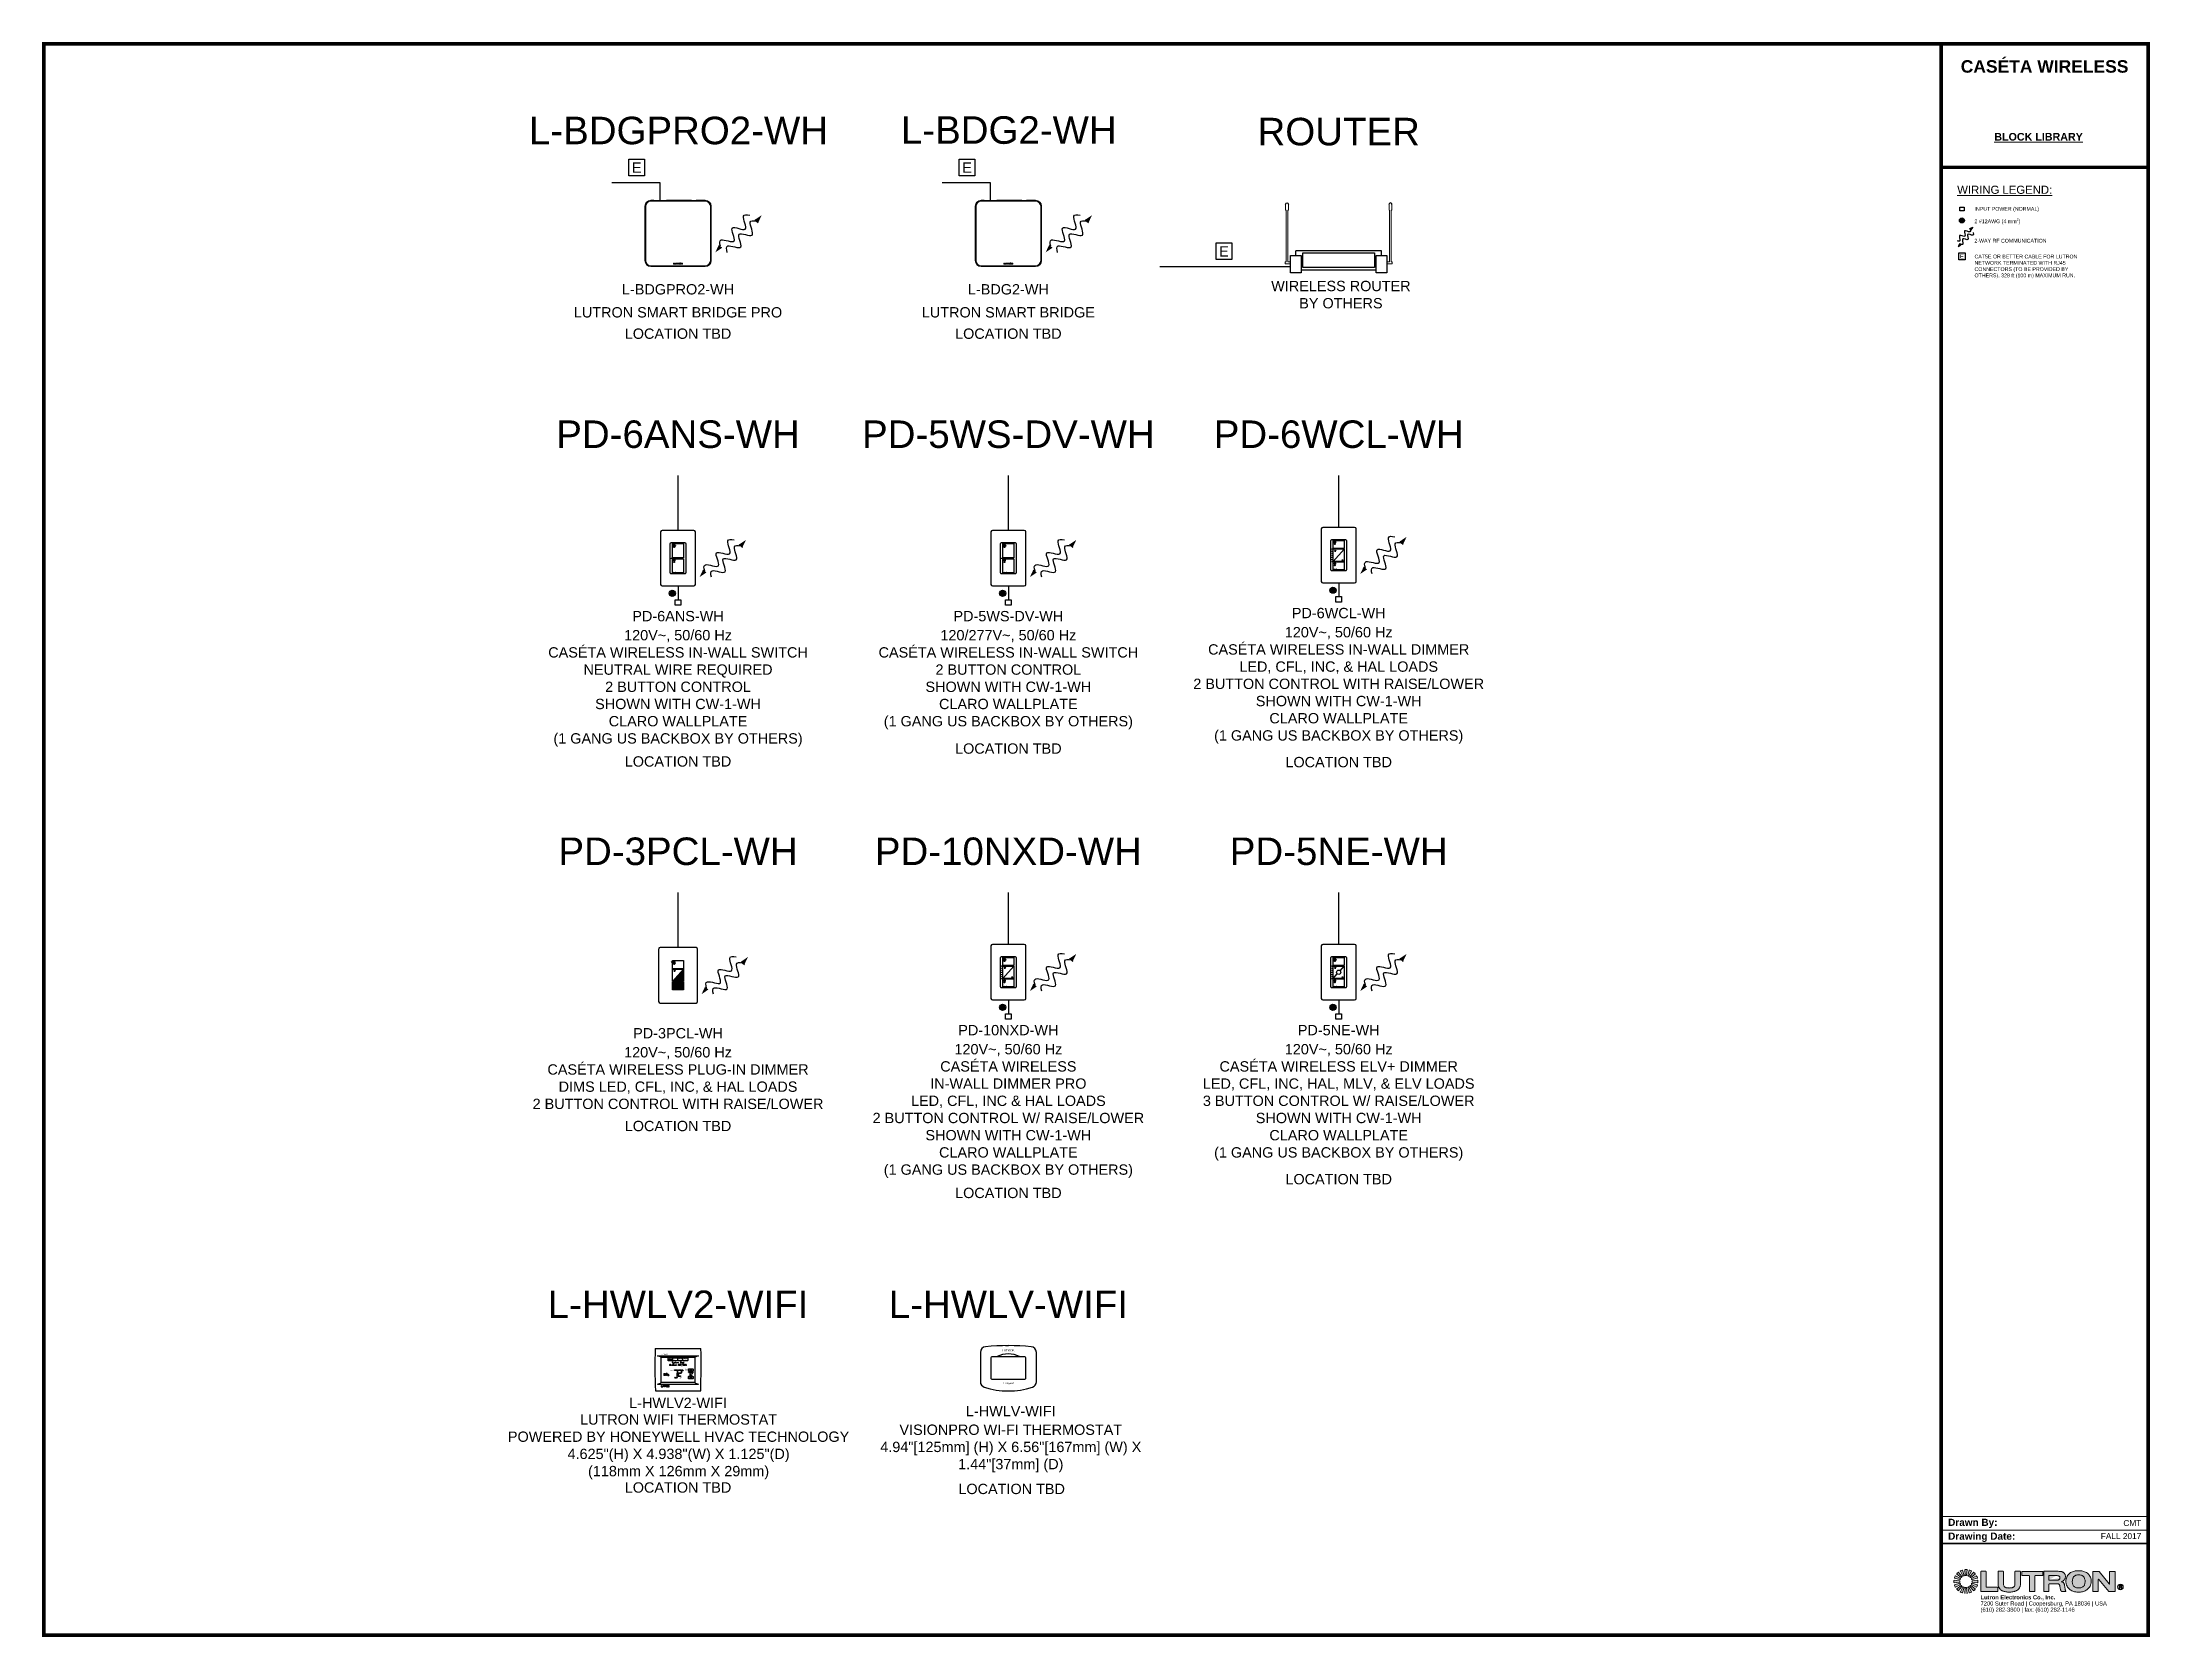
# Paper-space layout 'LAYOUT' of a CAD drawing. Header units: inches. Extents: x 0.3 to 47.3, y 0 to 35.6.
# The model-space entities are those that its viewports show. They can reach past a viewport. Long polylines and large blocks are cut down to what shows.
import ezdxf
from ezdxf.enums import TextEntityAlignment as Align

# ---------------------------------------------------------------- set-up
doc = ezdxf.new("R2010")
doc.units = ezdxf.units.IN
doc.header["$MEASUREMENT"] = 0
doc.layers.get('Defpoints').update_dxf_attribs({"color": 4})
for name, color, linetype in [('Device', 7, 'Continuous'), ('Lutron - Title Block', 7, 'Continuous'), ('Lutron_Description', 7, 'Continuous'), ('Lutron_Ethernet_Wiring', 5, 'Continuous'), ('Lutron_Location', 5, 'Continuous'), ('Lutron_Part_Number', 1, 'Continuous'), ('Lutron_Wiring', 7, 'Continuous'), ('TITLE_BLOCK', 7, 'Continuous')]:
    doc.layers.add(name, color=color, linetype=linetype)
doc.layers.add('Lutron', color=7, linetype='Continuous', lineweight=20)
doc.styles.add('_ARIAL', font='arial.ttf', dxfattribs={"height": 0.09375})
doc.styles.add('ARIAL', font='arial.ttf')
doc.styles.add('ARIALB', font='arialbd.ttf')
doc.styles.add('ROMAND', font='romand__.ttf')

psp = doc.layouts.new('LAYOUT')

# ---------------------------------------------------------------- texts
at = {"layer": 'Lutron', "color": 7, "style": 'ARIALB'}
for s, height, p in [('Drawn By:', 0.1595, (42.832, 2.506)), ('Drawing Date:', 0.15945, (42.832, 2.197))]:
    psp.add_text(s, height=height, dxfattribs=at).set_placement(p)
at = {"layer": 'Lutron', "color": 7, "linetype": 'Continuous'}
for s, style, p in [('Lutron Electronics Co., Inc. ', 'ARIALB', (43.556, 0.958)), ('7200 Suter Road | Coopersburg, PA 18036 | USA', 'ARIAL', (43.556, 0.821)), ('(610) 282-3800 | fax: (610) 282-1146', 'ARIAL', (43.556, 0.683))]:
    psp.add_text(s, height=0.09177, dxfattribs=dict(at, style=style)).set_placement(p, align=Align.TOP_LEFT)
at = {"layer": 'Lutron', "insert": (44.984, 35.215), "char_height": 0.27867, "attachment_point": 2, "style": 'ARIALB'}
psp.add_mtext_dynamic_manual_height_columns('CASÉTA WIRELESS', width=4.82771, gutter_width=0.647, heights=[1.375], dxfattribs=at)
at = {"layer": 'Lutron', "color": 7, "insert": (44.85, 33.591), "char_height": 0.17073, "width": 2.75468, "attachment_point": 2, "style": 'ARIALB'}
psp.add_mtext('{\\LBLOCK LIBRARY}', dxfattribs=at)
at = {"layer": 'Lutron', "color": 4, "insert": (43.035, 32.414), "char_height": 0.18082, "attachment_point": 1, "style": 'ARIAL'}
psp.add_mtext_dynamic_manual_height_columns('{\\L\\C256;WIRING LEGEND:}', width=2.99252, gutter_width=0.469, heights=[0], dxfattribs=at)
at = {"layer": 'TITLE_BLOCK', "char_height": 0.084, "attachment_point": 1, "style": 'ARIALB'}
for s, insert, width in [('\\A1;{\\fArial|b0|i0|c0|p34;2 #12AWG (4 mm\\H0.7x;\\S2^ ;\\H1.4286x;)}', (43.42, 31.69), 2.47257), ('{\\fArial|b0|i0|c0|p34;INPUT POWER (NORMAL)}', (43.421, 31.939), 2.47257), ('{\\fArial|b0|i0|c0|p34;2-WAY RF COMMUNICATION}', (43.418, 31.229), 2.47257), ('{\\fArial|b0|i0|c0|p34;CAT5E OR BETTER CABLE FOR LUTRON NETWORK TERMINATED WITH RJ45 CONNECTORS (TO BE PROVIDED BY OTHERS). 328 ft (100 m) MAXIMUM RUN.}', (43.421, 30.875), 2.4971)]:
    psp.add_mtext(s, dxfattribs=dict(at, insert=insert, width=width))

msp = doc.modelspace()

# ---------------------------------------------------------------- texts
at = {"char_height": 0.09375, "attachment_point": 2}
for s, insert, style in [('WIRELESS ROUTER\\PBY OTHERS', (8.23, 11.662), 'ARIAL'), ('LUTRON WIFI THERMOSTAT\\PPOWERED BY HONEYWELL HVAC TECHNOLOGY\\P4.625"(H) X 4.938"(W) X 1.125"(D)\\P(118mm X 126mm X 29mm)', (2.215, 1.365), '_ARIAL')]:
    msp.add_mtext(s, dxfattribs=dict(at, insert=insert, style=style))
at = {"layer": 'Device', "char_height": 0.0081, "attachment_point": 2, "style": 'ARIAL'}
for insert in [(2.168, 9.024), (5.168, 9.024), (8.168, 9.052), (5.168, 5.263), (8.168, 5.263)]:
    msp.add_mtext('LUTRON', dxfattribs=dict(at, insert=insert))
at = {"layer": 'Device'}
for s, width, gutter_width, insert, char_height, attachment_point, style in [('{\\fBroadway|b0|i0|c0|p82;Honeywell}', 0.22767, 0.62, (2.059, 1.917), 0.01068, 1, 'ARIAL'), ('LUTRON', 0.22767, 0.62, (5.153, 1.956), 0.02, 1, 'ARIAL'), ('{\\fArial Narrow|b0|i0|c0|p34;\\LHOME}', 0.03611, 0.469, (2.14, 1.872), 0.0063, 2, '_ARIAL'), ('System: Cool\\POutdoor: 80 /55%', 0.20998, 0.469, (2.21, 1.841), 0.01259, 2, 'ROMAND'), ('{\\fArial Narrow|b0|i0|c0|p34;INDOOR}', 0.03339, 0.469, (2.141, 1.769), 0.0063, 1, '_ARIAL'), ('{\\fArial Narrow|b0|i0|c0|p34;FAN}', 0.02349, 0.469, (2.184, 1.872), 0.0063, 2, '_ARIAL'), ('{\\fArial Narrow|b0|i0|c0|p34;SYSTEM}', 0.03384, 0.469, (2.23, 1.872), 0.0063, 2, '_ARIAL'), ('{\\fArial Narrow|b0|i0|c0|p34;MENU}', 0.02369, 0.469, (2.276, 1.872), 0.0063, 2, '_ARIAL'), ('{\\fArial Narrow|b0|i0|c0|p34;Following\\P Schedule}', 0.03647, 0.469, (2.269, 1.78), 0.0063, 1, '_ARIAL'), ('{\\fArial Narrow|b0|i0|c0|p34;Set\\P To}', 0.02168, 0.469, (2.29, 1.747), 0.0063, 1, '_ARIAL'), ('{\\H0.8273x;45\\H0.75x; \\fArial Narrow|b0|i0|c0|p34;Humidity}', 0.07054, 0.469, (2.21, 1.702), 0.01259, 2, 'ROMAND'), ('%', 0.03422, 0.469, (2.202, 1.702), 0.00521, 2, 'ROMAND'), ('{\\fBroadway|b0|i0|c0|p82;Honeywell}', 0.22767, 0.62, (5.164, 1.657), 0.015, 1, 'ARIAL')]:
    msp.add_mtext_dynamic_manual_height_columns(s, width=width, gutter_width=gutter_width, heights=[0], dxfattribs=dict(at, insert=insert, char_height=char_height, attachment_point=attachment_point, style=style))
at = {"layer": 'Lutron_Description', "char_height": 0.09375, "attachment_point": 2, "style": '_ARIAL'}
for s, insert in [('LUTRON SMART BRIDGE PRO', (2.21, 11.423)), ('LUTRON SMART BRIDGE', (5.21, 11.423)), ('120V~, 50/60 Hz\\PCASÉTA WIRELESS IN-WALL SWITCH\\PNEUTRAL WIRE REQUIRED\\P2 BUTTON CONTROL\\PSHOWN WITH CW-1-WH \\PCLARO WALLPLATE\\P(1 GANG US BACKBOX BY OTHERS)', (2.21, 8.49)), ('120/277V~, 50/60 Hz\\PCASÉTA WIRELESS IN-WALL SWITCH\\P2 BUTTON CONTROL\\PSHOWN WITH CW-1-WH \\PCLARO WALLPLATE\\P(1 GANG US BACKBOX BY OTHERS)', (5.21, 8.49)), ('120V~, 50/60 Hz\\PCASÉTA WIRELESS IN-WALL DIMMER\\PLED, CFL, INC, & HAL LOADS\\P2 BUTTON CONTROL WITH RAISE/LOWER\\PSHOWN WITH CW-1-WH \\PCLARO WALLPLATE\\P(1 GANG US BACKBOX BY OTHERS)', (8.21, 8.517)), ('120V~, 50/60 Hz\\PCASÉTA WIRELESS PLUG-IN DIMMER\\PDIMS LED, CFL, INC, & HAL LOADS\\P2 BUTTON CONTROL WITH RAISE/LOWER', (2.21, 4.701)), ('120V~, 50/60 Hz\\PCASÉTA WIRELESS \\PIN-WALL DIMMER PRO\\PLED, CFL, INC & HAL LOADS\\P2 BUTTON CONTROL W/ RAISE/LOWER\\PSHOWN WITH CW-1-WH \\PCLARO WALLPLATE\\P(1 GANG US BACKBOX BY OTHERS)', (5.21, 4.729)), ('120V~, 50/60 Hz\\PCASÉTA WIRELESS ELV+ DIMMER\\PLED, CFL, INC, HAL, MLV, & ELV LOADS\\P3 BUTTON CONTROL W/ RAISE/LOWER\\PSHOWN WITH CW-1-WH \\PCLARO WALLPLATE\\P(1 GANG US BACKBOX BY OTHERS)', (8.21, 4.729))]:
    msp.add_mtext(s, dxfattribs=dict(at, insert=insert))
at = {"layer": 'Lutron_Description', "insert": (5.232, 1.272), "char_height": 0.09375, "width": 3, "attachment_point": 2, "style": 'ARIAL'}
msp.add_mtext('VISIONPRO WI-FI THERMOSTAT\\P4.94"[125mm] (H) X 6.56"[167mm] (W) X 1.44"[37mm] (D)', dxfattribs=at)
at = {"layer": 'Lutron_Location'}
for style, p in [('_ARIAL', (2.21, 11.229)), ('_ARIAL', (5.21, 11.229)), ('ARIAL', (2.21, 7.343)), ('ARIAL', (5.21, 7.46)), ('ARIAL', (8.21, 7.337)), ('ARIAL', (2.21, 4.031)), ('ARIAL', (8.21, 3.548)), ('ARIAL', (5.21, 3.423)), ('_ARIAL', (2.21, 0.747)), ('_ARIAL', (5.24, 0.734))]:
    msp.add_text('LOCATION TBD', height=0.09375, dxfattribs=dict(at, style=style)).set_placement(p, align=Align.TOP_CENTER)
at = {"layer": 'Lutron_Part_Number'}
for s, height, style, p in [('L-BDGPRO2-WH', 0.09375, '_ARIAL', (2.21, 11.632)), ('L-BDG2-WH', 0.0938, '_ARIAL', (5.21, 11.632)), ('PD-6ANS-WH', 0.0938, 'ARIAL', (2.21, 8.663)), ('PD-5WS-DV-WH', 0.09375, 'ARIAL', (5.21, 8.663)), ('PD-6WCL-WH', 0.0938, 'ARIAL', (8.21, 8.691)), ('PD-3PCL-WH', 0.0938, 'ARIAL', (2.21, 4.874)), ('PD-10NXD-WH', 0.09375, 'ARIAL', (5.21, 4.902)), ('PD-5NE-WH', 0.0938, 'ARIAL', (8.21, 4.902)), ('L-HWLV2-WIFI', 0.09375, '_ARIAL', (2.21, 1.515)), ('L-HWLV-WIFI', 0.09375, 'ARIAL', (5.232, 1.441))]:
    msp.add_text(s, height=height, dxfattribs=dict(at, style=style)).set_placement(p, align=Align.TOP_CENTER)
at = {"layer": 'TITLE_BLOCK', "linetype": 'Continuous', "lineweight": 0, "style": 'ARIAL'}
for s, p in [('L-BDGPRO2-WH', (2.214, 12.903)), ('L-BDG2-WH', (5.214, 12.907)), ('ROUTER', (8.21, 12.893)), ('PD-6ANS-WH', (2.21, 10.144)), ('PD-5WS-DV-WH', (5.21, 10.144)), ('PD-6WCL-WH', (8.21, 10.144)), ('PD-3PCL-WH', (2.21, 6.355)), ('PD-10NXD-WH', (5.21, 6.355)), ('PD-5NE-WH', (8.21, 6.355)), ('L-HWLV2-WIFI', (2.21, 2.239)), ('L-HWLV-WIFI', (5.21, 2.239))]:
    msp.add_text(s, height=0.25, dxfattribs=at).set_placement(p, align=Align.CENTER)

# ---------------------------------------------------------------- blocks, each defined once
blk = doc.blocks.new('Title Block Info')
at = {"style": 'ROMAND'}
for tag, p in [('NAME', (0, -0.073)), ('X', (0, -0.257)), ('X', (0, -0.433))]:
    blk.add_attdef(tag, text='', height=0.129, dxfattribs=at).set_placement(p, align=Align.TOP_CENTER)
blk.add_attdef('LOCATION', text='', height=0.129, dxfattribs=at).set_placement((0, -0.82), align=Align.BOTTOM_CENTER)
blk = doc.blocks.new('2-WAY RF')
for points in [[(-0.081, 0.09), (-0.013, 0.122), (-0.054, 0.06)], [(-0.301, -0.246), (-0.34, -0.31), (-0.275, -0.275)]]:
    blk.add_hatch(color=256).paths.add_polyline_path(points)
for p, q in [((-0.081, 0.09), (-0.013, 0.122)), ((-0.054, 0.06), (-0.081, 0.09)), ((-0.013, 0.122), (-0.054, 0.06)), ((-0.301, -0.246), (-0.34, -0.31)), ((-0.34, -0.31), (-0.275, -0.275)), ((-0.275, -0.275), (-0.301, -0.246))]:
    blk.add_line(p, q)
for points in [[(-0.068, 0.075), (-0.061, 0.045), (-0.061, -0.015), (-0.251, 0.099), (-0.129, -0.147), (-0.361, 0), (-0.267, -0.201), (-0.326, -0.195), (-0.356, -0.186)], [(0, 0), (0.007, -0.03), (0.007, -0.09), (-0.184, 0.024), (-0.061, -0.222), (-0.294, -0.075), (-0.199, -0.276), (-0.259, -0.27), (-0.288, -0.26)]]:
    blk.add_open_spline(points, degree=3, knots=[0.0449363, 0.0449363, 0.0449363, 0.0449363, 0.1179439, 0.2358877, 0.3538316, 0.4717754, 0.5897193, 0.6627269, 0.6627269, 0.6627269, 0.6627269])
blk = doc.blocks.new('2#12AWG')
at = {"linetype": 'Continuous'}
h = blk.add_hatch(color=7, dxfattribs=at)
edge = h.paths.add_edge_path()
edge.add_arc((0, 0.079), 0.0494, 0, 360)
at = {"color": 7}
blk.add_circle((0, 0.079), 0.0541, dxfattribs=at)
blk = doc.blocks.new('NETWORK_CABLE_NOTE')
blk.add_lwpolyline([(-0.072, 0.214), (0.072, 0.214), (0.072, 0.063), (-0.072, 0.063)], close=True)
at = {"style": 'ARIAL'}
blk.add_attdef('NETWORK_CABLE_TYPE', text='', height=0.0938, dxfattribs=at).set_placement((0, 0.138), align=Align.MIDDLE_CENTER)
blk = doc.blocks.new('Talking-Listening')
at = {"layer": 'Device'}
for points in [[(0.396, 0.124), (0.459, 0.167), (0.427, 0.099)], [(0.1, -0.129), (0.038, -0.171), (0.069, -0.104)]]:
    blk.add_hatch(color=256, dxfattribs=at).paths.add_polyline_path(points)
blk.add_line((0.396, 0.124), (0.427, 0.099))
for points in [[(0.084, -0.116), (0.075, -0.087), (0.071, -0.027), (0.27, -0.126), (0.128, 0.11), (0.371, -0.018), (0.261, 0.175), (0.321, 0.174), (0.351, 0.167)], [(0.146, -0.171), (0.137, -0.141), (0.132, -0.082), (0.331, -0.18), (0.189, 0.055), (0.433, -0.073), (0.322, 0.12), (0.382, 0.119), (0.412, 0.112)]]:
    blk.add_open_spline(points, degree=3, knots=[0.0449363, 0.0449363, 0.0449363, 0.0449363, 0.1179439, 0.2358877, 0.3538316, 0.4717754, 0.5897193, 0.6627269, 0.6627269, 0.6627269, 0.6627269], dxfattribs=at)
blk = doc.blocks.new('*U119')
blk.add_circle((0, 0), 0.00248)
blk = doc.blocks.new('*U118')
at = {"layer": 'Device', "color": 0, "linetype": 'ByBlock', "lineweight": -2}
for p in [(0, 0.114), (0, 0.095), (0, 0.076), (0, 0.057), (0, 0.038), (0, 0.019), (0, 0)]:
    blk.add_blockref('*U119', p, dxfattribs=at)
blk = doc.blocks.new('WireTypeBlock InputPower')
blk.add_lwpolyline([(0.04, 0.03), (0.04, 0.11), (-0.04, 0.11), (-0.04, 0.03)], close=True)
blk = doc.blocks.new('*U124')
blk.add_circle((0, 0), 0.00248)
blk = doc.blocks.new('*U123')
at = {"layer": 'Device', "color": 0, "linetype": 'ByBlock', "lineweight": -2}
for p in [(0, 0.114), (0, 0.095), (0, 0.076), (0, 0.057), (0, 0.038), (0, 0.019), (0, 0)]:
    blk.add_blockref('*U124', p, dxfattribs=at)
blk = doc.blocks.new('*U127')
blk.add_circle((0, 0), 0.00248)
blk = doc.blocks.new('*U126')
at = {"layer": 'Device', "color": 0, "linetype": 'ByBlock', "lineweight": -2}
for p in [(0, 0.114), (0, 0.095), (0, 0.076), (0, 0.057), (0, 0.038), (0, 0.019), (0, 0)]:
    blk.add_blockref('*U127', p, dxfattribs=at)

# ---------------------------------------------------------------- hatches: boundary and pattern name
at = {"layer": 'Device'}
h = msp.add_hatch(color=256, dxfattribs=at)
h.dxf.hatch_style = 2
h.paths.add_polyline_path([(1.965, 12.395), (1.966, 12.395), (1.967, 12.394), (1.967, 12.393), (1.966, 12.392), (1.965, 12.394)])
h = msp.add_hatch(color=256, dxfattribs=at)
h.dxf.hatch_style = 2
h.paths.add_polyline_path([(2.454, 12.393), (2.453, 12.394), (2.454, 12.395), (2.455, 12.395), (2.455, 12.394), (2.455, 12.392)])
h = msp.add_hatch(color=256, dxfattribs=at)
h.dxf.hatch_style = 2
h.paths.add_polyline_path([(4.965, 12.395), (4.966, 12.395), (4.967, 12.394), (4.967, 12.393), (4.966, 12.392), (4.965, 12.394)])
h = msp.add_hatch(color=256, dxfattribs=at)
h.dxf.hatch_style = 2
h.paths.add_polyline_path([(5.454, 12.393), (5.453, 12.394), (5.454, 12.395), (5.455, 12.395), (5.455, 12.394), (5.455, 12.392)])
h = msp.add_hatch(color=8, dxfattribs=at)
h.dxf.hatch_style = 1
h.paths.add_polyline_path([(2.26, 5.407, 0.214888), (2.26, 5.409), (2.16, 5.297, 0.198912), (2.162, 5.296), (2.258, 5.296, 0.414214), (2.26, 5.298)])
h.paths.add_polyline_path([(2.242, 5.311), (2.251, 5.311), (2.246, 5.301)], flags=0)
h.paths.add_polyline_path([(2.251, 5.311), (2.242, 5.311), (2.246, 5.301)], flags=16)
h.paths.add_polyline_path([(2.26, 5.29, 0.414214), (2.258, 5.292), (2.162, 5.292, 0.414214), (2.16, 5.29), (2.16, 5.222, 0.414214), (2.162, 5.22), (2.258, 5.22, 0.414214), (2.26, 5.222)])
h.paths.add_polyline_path([(2.173, 5.26), (2.177, 5.26), (2.177, 5.261), (2.173, 5.261)], flags=16)
h.paths.add_polyline_path([(2.179, 5.269), (2.179, 5.263, -0.414214), (2.177, 5.261), (2.173, 5.261, -0.414214), (2.172, 5.263), (2.172, 5.269, -4.267074)], flags=16)
h.paths.add_polyline_path([(2.177, 5.26), (2.177, 5.259), (2.177, 5.258), (2.176, 5.258, -1), (2.174, 5.258), (2.173, 5.258), (2.173, 5.259), (2.173, 5.26)], flags=16)
h.paths.add_polyline_path([(2.172, 5.269), (2.172, 5.263, 0.414214), (2.173, 5.261), (2.177, 5.261, 0.414214), (2.179, 5.263), (2.179, 5.269, 4.267074)], flags=0)
h = msp.add_hatch(color=8, dxfattribs=at)
h.dxf.hatch_style = 1
h.paths.add_polyline_path([(2.251, 5.311), (2.242, 5.311), (2.246, 5.301)])
h.paths.add_polyline_path([(2.172, 5.269), (2.172, 5.263, 0.414214), (2.173, 5.261), (2.177, 5.261, 0.414214), (2.179, 5.263), (2.179, 5.269, 4.267074)])
h.paths.add_polyline_path([(2.177, 5.261), (2.173, 5.261), (2.173, 5.26), (2.177, 5.26)])
h.paths.add_polyline_path([(2.177, 5.26), (2.173, 5.26), (2.173, 5.259), (2.177, 5.259)])
h.paths.add_polyline_path([(2.177, 5.259), (2.173, 5.259), (2.173, 5.258), (2.177, 5.258)])
h.paths.add_polyline_path([(2.176, 5.258), (2.174, 5.258, 1)])

# ---------------------------------------------------------------- linework, layer by layer
msp.add_line((6.585, 11.792), (7.773, 11.792))
msp.add_lwpolyline([(2.21, 5.605), (2.21, 6.105)])
at = {"layer": 'Device', "lineweight": 0}
for p, q in [((7.727, 12.305), (7.727, 12.355)), ((7.732, 12.305), (7.727, 12.305)), ((7.732, 11.835), (7.732, 12.305)), ((7.753, 12.305), (7.748, 12.305)), ((7.748, 12.305), (7.748, 11.835)), ((7.753, 12.355), (7.753, 12.305)), ((8.667, 12.355), (8.667, 12.305)), ((8.667, 12.305), (8.672, 12.305)), ((8.672, 12.305), (8.672, 11.835)), ((8.688, 11.835), (8.688, 12.305)), ((8.688, 12.305), (8.694, 12.305)), ((8.694, 12.305), (8.694, 12.355)), ((7.724, 11.817), (7.724, 11.835)), ((7.724, 11.835), (7.732, 11.835)), ((7.773, 11.817), (7.724, 11.817)), ((7.748, 11.835), (7.773, 11.835)), ((8.672, 11.835), (8.647, 11.835)), ((8.647, 11.817), (8.696, 11.817)), ((8.696, 11.835), (8.688, 11.835)), ((8.696, 11.817), (8.696, 11.835))]:
    msp.add_line(p, q, dxfattribs=at)
at = {"layer": 'Device'}
for p, q in [((7.773, 11.736), (7.773, 11.891)), ((7.773, 11.891), (7.87, 11.891)), ((8.599, 11.936), (7.821, 11.936)), ((7.821, 11.891), (7.821, 11.936)), ((7.87, 11.891), (7.87, 11.736)), ((8.55, 11.736), (8.55, 11.891)), ((8.55, 11.891), (8.647, 11.891)), ((8.599, 11.891), (8.599, 11.936)), ((8.647, 11.891), (8.647, 11.736)), ((7.87, 11.736), (7.773, 11.736)), ((7.87, 11.763), (8.55, 11.763)), ((8.647, 11.736), (8.55, 11.736)), ((8.16, 9.113), (8.26, 9.225)), ((8.178, 9.216), (8.173, 9.207)), ((8.173, 9.207), (8.183, 9.207)), ((8.178, 9.216), (8.183, 9.207)), ((2.178, 9.008), (2.178, 9)), ((2.242, 9.008), (2.242, 9)), ((5.178, 9.008), (5.178, 9)), ((5.242, 9.008), (5.242, 9)), ((8.178, 9.036), (8.178, 9.028)), ((8.246, 9.117), (8.242, 9.127)), ((8.242, 9.127), (8.251, 9.127)), ((8.242, 9.036), (8.242, 9.028)), ((8.246, 9.117), (8.251, 9.127)), ((2.16, 5.297), (2.26, 5.409)), ((2.178, 5.4), (2.173, 5.39)), ((2.173, 5.39), (2.183, 5.39)), ((2.178, 5.4), (2.183, 5.39)), ((5.16, 5.324), (5.26, 5.437)), ((5.178, 5.428), (5.173, 5.418)), ((5.173, 5.418), (5.183, 5.418)), ((5.178, 5.428), (5.183, 5.418)), ((8.16, 5.324), (8.197, 5.366)), ((8.178, 5.428), (8.173, 5.418)), ((8.173, 5.418), (8.183, 5.418)), ((8.178, 5.428), (8.183, 5.418)), ((8.223, 5.395), (8.26, 5.437)), ((2.246, 5.301), (2.242, 5.311)), ((2.242, 5.311), (2.251, 5.311)), ((2.246, 5.301), (2.251, 5.311)), ((5.178, 5.247), (5.178, 5.239)), ((5.246, 5.329), (5.242, 5.338)), ((5.242, 5.338), (5.251, 5.338)), ((5.242, 5.247), (5.242, 5.239)), ((5.246, 5.329), (5.251, 5.338)), ((8.178, 5.247), (8.178, 5.239)), ((8.246, 5.329), (8.242, 5.338)), ((8.242, 5.338), (8.251, 5.338)), ((8.242, 5.247), (8.242, 5.239)), ((8.246, 5.329), (8.251, 5.338)), ((4.956, 1.928), (4.956, 1.661)), ((5.183, 1.989), (5.21, 1.989)), ((5.464, 1.928), (5.464, 1.661))]:
    msp.add_line(p, q, dxfattribs=at)
at = {"layer": 'Device', "color": 7}
for p, q in [((2.052, 9.381), (2.052, 8.903)), ((2.052, 9.381), (2.052, 9.381)), ((2.355, 9.394), (2.065, 9.394)), ((2.368, 8.903), (2.368, 9.381)), ((5.052, 9.381), (5.052, 8.903)), ((5.052, 9.381), (5.052, 9.381)), ((5.355, 9.394), (5.065, 9.394)), ((5.368, 8.903), (5.368, 9.381)), ((8.052, 9.409), (8.052, 8.93)), ((8.052, 9.409), (8.052, 9.409)), ((8.355, 9.421), (8.065, 9.421)), ((8.368, 8.93), (8.368, 9.409)), ((2.065, 8.89), (2.355, 8.89)), ((5.065, 8.89), (5.355, 8.89)), ((8.065, 8.918), (8.355, 8.918)), ((2.034, 5.592), (2.034, 5.114)), ((2.034, 5.592), (2.034, 5.592)), ((2.374, 5.605), (2.047, 5.605)), ((2.386, 5.114), (2.386, 5.592)), ((5.052, 5.62), (5.052, 5.142)), ((5.052, 5.62), (5.052, 5.62)), ((5.355, 5.633), (5.065, 5.633)), ((5.368, 5.142), (5.368, 5.62)), ((8.052, 5.62), (8.052, 5.142)), ((8.052, 5.62), (8.052, 5.62)), ((8.355, 5.633), (8.065, 5.633)), ((8.368, 5.142), (8.368, 5.62)), ((2.047, 5.101), (2.374, 5.101)), ((5.065, 5.129), (5.355, 5.129)), ((8.065, 5.129), (8.355, 5.129)), ((2.058, 1.627), (2.058, 1.616)), ((2.061, 1.627), (2.058, 1.627)), ((2.058, 1.616), (2.067, 1.616)), ((2.061, 1.619), (2.061, 1.627)), ((2.067, 1.618), (2.061, 1.618)), ((2.067, 1.627), (2.067, 1.62)), ((2.067, 1.616), (2.067, 1.618)), ((2.068, 1.627), (2.07, 1.627)), ((2.07, 1.627), (2.07, 1.62)), ((2.079, 1.627), (2.076, 1.627)), ((2.076, 1.627), (2.076, 1.62)), ((2.079, 1.627), (2.079, 1.62)), ((2.08, 1.627), (2.091, 1.627)), ((2.08, 1.625), (2.08, 1.627)), ((2.084, 1.625), (2.08, 1.625)), ((2.084, 1.616), (2.084, 1.624)), ((2.087, 1.616), (2.084, 1.616)), ((2.091, 1.625), (2.087, 1.625)), ((2.087, 1.624), (2.087, 1.616)), ((2.091, 1.627), (2.091, 1.625)), ((2.092, 1.627), (2.099, 1.627)), ((2.092, 1.627), (2.092, 1.616)), ((2.092, 1.616), (2.094, 1.616)), ((2.098, 1.625), (2.094, 1.625)), ((2.094, 1.624), (2.094, 1.622)), ((2.094, 1.622), (2.098, 1.622)), ((2.094, 1.616), (2.094, 1.62)), ((2.094, 1.62), (2.099, 1.62)), ((2.101, 1.616), (2.103, 1.616)), ((2.117, 1.627), (2.117, 1.616)), ((2.12, 1.627), (2.117, 1.627)), ((2.117, 1.616), (2.12, 1.616)), ((2.12, 1.616), (2.12, 1.623)), ((2.12, 1.623), (2.126, 1.616)), ((2.126, 1.62), (2.121, 1.627)), ((2.129, 1.627), (2.126, 1.627)), ((2.126, 1.627), (2.126, 1.62)), ((2.126, 1.616), (2.129, 1.616)), ((2.129, 1.616), (2.129, 1.627))]:
    msp.add_line(p, q, dxfattribs=at)
at = {"layer": 'Device', "lineweight": 18}
for points in [[(1.917, 12.339), (1.909, 12.339)], [(1.909, 12.339), (1.909, 11.846)], [(1.911, 12.339), (1.911, 11.846)], [(1.917, 12.339), (1.917, 11.846)], [(1.964, 12.385), (1.964, 12.394)], [(1.965, 12.394), (1.964, 12.394)], [(2.457, 12.391), (1.964, 12.391)], [(2.457, 12.385), (1.964, 12.385)], [(1.988, 12.394), (1.967, 12.394)], [(1.989, 12.394), (1.99, 12.393)], [(1.991, 12.393), (1.991, 12.393)], [(2.103, 12.393), (1.991, 12.393)], [(1.992, 12.393), (2.012, 12.393)], [(2.014, 12.393), (2.014, 12.392)], [(2.078, 12.392), (2.016, 12.392)], [(2.08, 12.392), (2.081, 12.393)], [(2.083, 12.393), (2.103, 12.393)], [(2.103, 12.393), (2.103, 12.393)], [(2.105, 12.394), (2.105, 12.393)], [(2.321, 12.394), (2.107, 12.394)], [(2.366, 12.393), (2.34, 12.393)], [(2.453, 12.394), (2.385, 12.394)], [(2.457, 12.394), (2.455, 12.394)], [(2.457, 12.385), (2.457, 12.394)], [(2.504, 12.339), (2.511, 12.339)], [(2.504, 11.846), (2.504, 12.339)], [(2.509, 11.846), (2.509, 12.339)], [(2.511, 11.846), (2.511, 12.339)], [(4.917, 12.339), (4.909, 12.339)], [(4.909, 12.339), (4.909, 11.846)], [(4.911, 12.339), (4.911, 11.846)], [(4.917, 12.339), (4.917, 11.846)], [(4.964, 12.385), (4.964, 12.394)], [(4.965, 12.394), (4.964, 12.394)], [(5.457, 12.391), (4.964, 12.391)], [(5.457, 12.385), (4.964, 12.385)], [(4.988, 12.394), (4.967, 12.394)], [(4.989, 12.394), (4.99, 12.393)], [(4.991, 12.393), (4.991, 12.393)], [(5.103, 12.393), (4.991, 12.393)], [(4.992, 12.393), (5.012, 12.393)], [(5.014, 12.393), (5.014, 12.392)], [(5.078, 12.392), (5.016, 12.392)], [(5.08, 12.392), (5.081, 12.393)], [(5.083, 12.393), (5.103, 12.393)], [(5.103, 12.393), (5.103, 12.393)], [(5.105, 12.394), (5.105, 12.393)], [(5.321, 12.394), (5.107, 12.394)], [(5.366, 12.393), (5.34, 12.393)], [(5.453, 12.394), (5.385, 12.394)], [(5.457, 12.394), (5.455, 12.394)], [(5.457, 12.385), (5.457, 12.394)], [(5.504, 12.339), (5.511, 12.339)], [(5.504, 11.846), (5.504, 12.339)], [(5.509, 11.846), (5.509, 12.339)], [(5.511, 11.846), (5.511, 12.339)], [(1.917, 11.846), (1.909, 11.846)], [(1.964, 11.799), (2.457, 11.799)], [(1.964, 11.799), (1.964, 11.791)], [(1.964, 11.794), (2.457, 11.794)], [(1.964, 11.791), (2.457, 11.791)], [(2.172, 11.824), (2.168, 11.824)], [(2.168, 11.824), (2.168, 11.813)], [(2.168, 11.813), (2.178, 11.813)], [(2.172, 11.816), (2.172, 11.824)], [(2.178, 11.816), (2.172, 11.816)], [(2.178, 11.813), (2.178, 11.816)], [(2.183, 11.824), (2.179, 11.824)], [(2.179, 11.824), (2.179, 11.818)], [(2.183, 11.818), (2.183, 11.824)], [(2.193, 11.824), (2.189, 11.824)], [(2.189, 11.824), (2.189, 11.818)], [(2.193, 11.818), (2.193, 11.824)], [(2.206, 11.824), (2.194, 11.824)], [(2.194, 11.824), (2.194, 11.822)], [(2.194, 11.822), (2.199, 11.822)], [(2.199, 11.822), (2.199, 11.813)], [(2.199, 11.813), (2.202, 11.813)], [(2.202, 11.822), (2.206, 11.822)], [(2.202, 11.813), (2.202, 11.822)], [(2.206, 11.822), (2.206, 11.824)], [(2.216, 11.824), (2.208, 11.824)], [(2.208, 11.824), (2.208, 11.813)], [(2.208, 11.813), (2.21, 11.813)], [(2.21, 11.822), (2.214, 11.822)], [(2.21, 11.819), (2.21, 11.822)], [(2.214, 11.819), (2.21, 11.819)], [(2.21, 11.818), (2.215, 11.818)], [(2.21, 11.813), (2.21, 11.818)], [(2.218, 11.813), (2.22, 11.813)], [(2.241, 11.824), (2.237, 11.824)], [(2.237, 11.824), (2.237, 11.813)], [(2.237, 11.813), (2.24, 11.813)], [(2.24, 11.82), (2.246, 11.813)], [(2.24, 11.813), (2.24, 11.82)], [(2.247, 11.817), (2.241, 11.824)], [(2.246, 11.813), (2.25, 11.813)], [(2.25, 11.824), (2.247, 11.824)], [(2.247, 11.824), (2.247, 11.817)], [(2.25, 11.813), (2.25, 11.824)], [(2.457, 11.799), (2.457, 11.791)], [(2.504, 11.846), (2.511, 11.846)], [(4.917, 11.846), (4.909, 11.846)], [(4.964, 11.799), (5.457, 11.799)], [(4.964, 11.799), (4.964, 11.791)], [(4.964, 11.794), (5.457, 11.794)], [(4.964, 11.791), (5.457, 11.791)], [(5.172, 11.824), (5.168, 11.824)], [(5.168, 11.824), (5.168, 11.813)], [(5.168, 11.813), (5.178, 11.813)], [(5.172, 11.816), (5.172, 11.824)], [(5.178, 11.816), (5.172, 11.816)], [(5.178, 11.813), (5.178, 11.816)], [(5.183, 11.824), (5.179, 11.824)], [(5.179, 11.824), (5.179, 11.818)], [(5.183, 11.818), (5.183, 11.824)], [(5.193, 11.824), (5.189, 11.824)], [(5.189, 11.824), (5.189, 11.818)], [(5.193, 11.818), (5.193, 11.824)], [(5.206, 11.824), (5.194, 11.824)], [(5.194, 11.824), (5.194, 11.822)], [(5.194, 11.822), (5.199, 11.822)], [(5.199, 11.822), (5.199, 11.813)], [(5.199, 11.813), (5.202, 11.813)], [(5.202, 11.822), (5.206, 11.822)], [(5.202, 11.813), (5.202, 11.822)], [(5.206, 11.822), (5.206, 11.824)], [(5.216, 11.824), (5.208, 11.824)], [(5.208, 11.824), (5.208, 11.813)], [(5.208, 11.813), (5.21, 11.813)], [(5.21, 11.822), (5.214, 11.822)], [(5.21, 11.819), (5.21, 11.822)], [(5.214, 11.819), (5.21, 11.819)], [(5.21, 11.818), (5.215, 11.818)], [(5.21, 11.813), (5.21, 11.818)], [(5.218, 11.813), (5.22, 11.813)], [(5.241, 11.824), (5.237, 11.824)], [(5.237, 11.824), (5.237, 11.813)], [(5.237, 11.813), (5.24, 11.813)], [(5.24, 11.82), (5.246, 11.813)], [(5.24, 11.813), (5.24, 11.82)], [(5.247, 11.817), (5.241, 11.824)], [(5.246, 11.813), (5.25, 11.813)], [(5.25, 11.824), (5.247, 11.824)], [(5.247, 11.824), (5.247, 11.817)], [(5.25, 11.813), (5.25, 11.824)], [(5.457, 11.799), (5.457, 11.791)], [(5.504, 11.846), (5.511, 11.846)]]:
    msp.add_lwpolyline(points, dxfattribs=at)
at = {"layer": 'Device'}
for points in [[(7.884, 11.915), (8.536, 11.915), (8.536, 11.784), (7.884, 11.784)], [(2.163, 9.259), (2.163, 9.26), (2.167, 9.26), (2.167, 9.259)], [(2.167, 9.25), (2.166, 9.251), (2.169, 9.253), (2.169, 9.253)], [(2.17, 9.271), (2.171, 9.271), (2.172, 9.267), (2.172, 9.267)], [(2.173, 9.244), (2.177, 9.244), (2.177, 9.244), (2.173, 9.244)], [(2.173, 9.243), (2.177, 9.243), (2.177, 9.242), (2.173, 9.242)], [(2.173, 9.242), (2.177, 9.242), (2.177, 9.241), (2.173, 9.241)], [(2.18, 9.271), (2.18, 9.271), (2.179, 9.267), (2.178, 9.267)], [(2.184, 9.251), (2.184, 9.25), (2.181, 9.253), (2.182, 9.253)], [(2.188, 9.26), (2.188, 9.259), (2.184, 9.259), (2.184, 9.26)], [(5.163, 9.259), (5.163, 9.26), (5.167, 9.26), (5.167, 9.259)], [(5.167, 9.25), (5.166, 9.251), (5.169, 9.253), (5.169, 9.253)], [(5.17, 9.271), (5.171, 9.271), (5.172, 9.267), (5.172, 9.267)], [(5.173, 9.244), (5.177, 9.244), (5.177, 9.244), (5.173, 9.244)], [(5.173, 9.243), (5.177, 9.243), (5.177, 9.242), (5.173, 9.242)], [(5.173, 9.242), (5.177, 9.242), (5.177, 9.241), (5.173, 9.241)], [(5.18, 9.271), (5.18, 9.271), (5.179, 9.267), (5.178, 9.267)], [(5.184, 9.251), (5.184, 9.25), (5.181, 9.253), (5.182, 9.253)], [(5.188, 9.26), (5.188, 9.259), (5.184, 9.259), (5.184, 9.26)], [(8.163, 9.287), (8.163, 9.287), (8.167, 9.287), (8.167, 9.287)], [(8.167, 9.278), (8.166, 9.278), (8.169, 9.281), (8.169, 9.281)], [(8.17, 9.298), (8.171, 9.299), (8.172, 9.295), (8.172, 9.295)], [(8.173, 9.272), (8.177, 9.272), (8.177, 9.271), (8.173, 9.271)], [(8.173, 9.271), (8.177, 9.271), (8.177, 9.27), (8.173, 9.27)], [(8.173, 9.27), (8.177, 9.27), (8.177, 9.269), (8.173, 9.269)], [(8.18, 9.299), (8.18, 9.298), (8.179, 9.295), (8.178, 9.295)], [(8.184, 9.278), (8.184, 9.278), (8.181, 9.281), (8.182, 9.281)], [(8.188, 9.287), (8.188, 9.287), (8.184, 9.287), (8.184, 9.287)], [(2.173, 9.107), (2.177, 9.107), (2.177, 9.106), (2.173, 9.106)], [(2.173, 9.106), (2.177, 9.106), (2.177, 9.105), (2.173, 9.105)], [(2.173, 9.105), (2.177, 9.105), (2.177, 9.104), (2.173, 9.104)], [(5.173, 9.107), (5.177, 9.107), (5.177, 9.106), (5.173, 9.106)], [(5.173, 9.106), (5.177, 9.106), (5.177, 9.105), (5.173, 9.105)], [(5.173, 9.105), (5.177, 9.105), (5.177, 9.104), (5.173, 9.104)], [(8.173, 9.078), (8.177, 9.078), (8.177, 9.077), (8.173, 9.077)], [(8.173, 9.077), (8.177, 9.077), (8.177, 9.076), (8.173, 9.076)], [(8.173, 9.076), (8.177, 9.076), (8.177, 9.075), (8.173, 9.075)], [(2.163, 5.47), (2.163, 5.471), (2.167, 5.471), (2.167, 5.47)], [(2.167, 5.461), (2.166, 5.462), (2.169, 5.464), (2.169, 5.464)], [(2.17, 5.482), (2.171, 5.482), (2.172, 5.479), (2.172, 5.478)], [(2.173, 5.456), (2.177, 5.456), (2.177, 5.455), (2.173, 5.455)], [(2.173, 5.455), (2.177, 5.455), (2.177, 5.454), (2.173, 5.454)], [(2.173, 5.454), (2.177, 5.454), (2.177, 5.453), (2.173, 5.453)], [(2.18, 5.482), (2.18, 5.482), (2.179, 5.478), (2.178, 5.479)], [(2.184, 5.462), (2.184, 5.461), (2.181, 5.464), (2.182, 5.464)], [(2.188, 5.471), (2.188, 5.47), (2.184, 5.47), (2.184, 5.471)], [(5.163, 5.498), (5.163, 5.499), (5.167, 5.499), (5.167, 5.498)], [(5.167, 5.489), (5.166, 5.49), (5.169, 5.492), (5.169, 5.492)], [(5.17, 5.51), (5.171, 5.51), (5.172, 5.506), (5.172, 5.506)], [(5.173, 5.483), (5.177, 5.483), (5.177, 5.483), (5.173, 5.483)], [(5.173, 5.482), (5.177, 5.482), (5.177, 5.481), (5.173, 5.481)], [(5.173, 5.481), (5.177, 5.481), (5.177, 5.48), (5.173, 5.48)], [(5.18, 5.51), (5.18, 5.51), (5.179, 5.506), (5.178, 5.506)], [(5.184, 5.49), (5.184, 5.489), (5.181, 5.492), (5.182, 5.492)], [(5.188, 5.499), (5.188, 5.498), (5.184, 5.498), (5.184, 5.499)], [(8.163, 5.498), (8.163, 5.499), (8.167, 5.499), (8.167, 5.498)], [(8.167, 5.489), (8.166, 5.49), (8.169, 5.492), (8.169, 5.492)], [(8.17, 5.51), (8.171, 5.51), (8.172, 5.506), (8.172, 5.506)], [(8.173, 5.483), (8.177, 5.483), (8.177, 5.483), (8.173, 5.483)], [(8.173, 5.482), (8.177, 5.482), (8.177, 5.481), (8.173, 5.481)], [(8.173, 5.481), (8.177, 5.481), (8.177, 5.48), (8.173, 5.48)], [(8.18, 5.51), (8.18, 5.51), (8.179, 5.506), (8.178, 5.506)], [(8.184, 5.49), (8.184, 5.489), (8.181, 5.492), (8.182, 5.492)], [(8.188, 5.499), (8.188, 5.498), (8.184, 5.498), (8.184, 5.499)], [(2.173, 5.261), (2.177, 5.261), (2.177, 5.26), (2.173, 5.26)], [(2.173, 5.26), (2.177, 5.26), (2.177, 5.259), (2.173, 5.259)], [(2.173, 5.259), (2.177, 5.259), (2.177, 5.258), (2.173, 5.258)], [(5.173, 5.289), (5.177, 5.289), (5.177, 5.288), (5.173, 5.288)], [(5.173, 5.288), (5.177, 5.288), (5.177, 5.287), (5.173, 5.287)], [(5.173, 5.287), (5.177, 5.287), (5.177, 5.286), (5.173, 5.286)], [(8.173, 5.289), (8.177, 5.289), (8.177, 5.288), (8.173, 5.288)], [(8.173, 5.288), (8.177, 5.288), (8.177, 5.287), (8.173, 5.287)], [(8.173, 5.287), (8.177, 5.287), (8.177, 5.286), (8.173, 5.286)], [(2.057, 1.883), (2.363, 1.883), (2.363, 1.653), (2.057, 1.653)], [(2.091, 1.729), (2.093, 1.729), (2.093, 1.728), (2.091, 1.728)], [(2.091, 1.727), (2.093, 1.727), (2.093, 1.725), (2.091, 1.725)], [(2.107, 1.737), (2.112, 1.737), (2.112, 1.735), (2.107, 1.735)], [(2.326, 1.774), (2.315, 1.763), (2.337, 1.763)], [(2.107, 1.721), (2.112, 1.721), (2.112, 1.719), (2.107, 1.719)], [(2.326, 1.692), (2.315, 1.703), (2.337, 1.703)]]:
    msp.add_lwpolyline(points, close=True, dxfattribs=at)
for points in [[(2.149, 9.284), (2.271, 9.284, -0.414214), (2.28, 9.275), (2.28, 9.009, -0.414214), (2.271, 9), (2.149, 9, -0.414214), (2.14, 9.009), (2.14, 9.275, -0.414214)], [(2.162, 9.275), (2.258, 9.275, -0.414214), (2.26, 9.273), (2.26, 9.148, -0.414214), (2.258, 9.146), (2.162, 9.146, -0.414214), (2.16, 9.148), (2.16, 9.273, -0.414214)], [(2.172, 9.253), (2.172, 9.246, 0.414214), (2.173, 9.245), (2.177, 9.245, 0.414214), (2.179, 9.246), (2.179, 9.253, 4.267074)], [(5.149, 9.284), (5.271, 9.284, -0.414214), (5.28, 9.275), (5.28, 9.009, -0.414214), (5.271, 9), (5.149, 9, -0.414214), (5.14, 9.009), (5.14, 9.275, -0.414214)], [(5.162, 9.275), (5.258, 9.275, -0.414214), (5.26, 9.273), (5.26, 9.148, -0.414214), (5.258, 9.146), (5.162, 9.146, -0.414214), (5.16, 9.148), (5.16, 9.273, -0.414214)], [(5.172, 9.253), (5.172, 9.246, 0.414214), (5.173, 9.245), (5.177, 9.245, 0.414214), (5.179, 9.246), (5.179, 9.253, 4.267074)], [(8.149, 9.311), (8.271, 9.311, -0.414214), (8.28, 9.303), (8.28, 9.037, -0.414214), (8.271, 9.028), (8.149, 9.028, -0.414214), (8.14, 9.037), (8.14, 9.303, -0.414214)], [(8.162, 9.303), (8.258, 9.303, -0.414214), (8.26, 9.301), (8.26, 9.232, -0.414214), (8.258, 9.23), (8.162, 9.23, -0.414214), (8.16, 9.232), (8.16, 9.301, -0.414214)], [(8.162, 9.226), (8.258, 9.226, -0.414214), (8.26, 9.224), (8.26, 9.115, -0.414214), (8.258, 9.113), (8.162, 9.113, -0.414214), (8.16, 9.115), (8.16, 9.224, -0.414214)], [(8.172, 9.28), (8.172, 9.274, 0.414214), (8.173, 9.272), (8.177, 9.272, 0.414214), (8.179, 9.274), (8.179, 9.28, 4.267074)], [(2.162, 9.138), (2.258, 9.138, -0.414214), (2.26, 9.136), (2.26, 9.01, -0.414214), (2.258, 9.008), (2.162, 9.008, -0.414214), (2.16, 9.01), (2.16, 9.136, -0.414214)], [(2.172, 9.115), (2.172, 9.108, 0.414214), (2.173, 9.107), (2.177, 9.107, 0.414214), (2.179, 9.108), (2.179, 9.115, 4.267074)], [(5.162, 9.138), (5.258, 9.138, -0.414214), (5.26, 9.136), (5.26, 9.01, -0.414214), (5.258, 9.008), (5.162, 9.008, -0.414214), (5.16, 9.01), (5.16, 9.136, -0.414214)], [(5.172, 9.115), (5.172, 9.108, 0.414214), (5.173, 9.107), (5.177, 9.107, 0.414214), (5.179, 9.108), (5.179, 9.115, 4.267074)], [(8.162, 9.109), (8.258, 9.109, -0.414214), (8.26, 9.106), (8.26, 9.038, -0.414214), (8.258, 9.036), (8.162, 9.036, -0.414214), (8.16, 9.038), (8.16, 9.106, -0.414214)], [(8.172, 9.086), (8.172, 9.079, 0.414214), (8.173, 9.078), (8.177, 9.078, 0.414214), (8.179, 9.079), (8.179, 9.086, 4.267074)], [(2.162, 5.487), (2.258, 5.487, -0.414214), (2.26, 5.484), (2.26, 5.415, -0.414214), (2.258, 5.413), (2.162, 5.413, -0.414214), (2.16, 5.415), (2.16, 5.484, -0.414214)], [(2.162, 5.409), (2.258, 5.409, -0.414214), (2.26, 5.407), (2.26, 5.298, -0.414214), (2.258, 5.296), (2.162, 5.296, -0.414214), (2.16, 5.298), (2.16, 5.407, -0.414214)], [(2.172, 5.464), (2.172, 5.457, 0.414214), (2.173, 5.456), (2.177, 5.456, 0.414214), (2.179, 5.457), (2.179, 5.464, 4.267074)], [(5.149, 5.523), (5.271, 5.523, -0.414214), (5.28, 5.514), (5.28, 5.248, -0.414214), (5.271, 5.239), (5.149, 5.239, -0.414214), (5.14, 5.248), (5.14, 5.514, -0.414214)], [(5.162, 5.514), (5.258, 5.514, -0.414214), (5.26, 5.512), (5.26, 5.443, -0.414214), (5.258, 5.441), (5.162, 5.441, -0.414214), (5.16, 5.443), (5.16, 5.512, -0.414214)], [(5.162, 5.437), (5.258, 5.437, -0.414214), (5.26, 5.435), (5.26, 5.326, -0.414214), (5.258, 5.324), (5.162, 5.324, -0.414214), (5.16, 5.326), (5.16, 5.435, -0.414214)], [(5.172, 5.492), (5.172, 5.485, 0.414214), (5.173, 5.484), (5.177, 5.484, 0.414214), (5.179, 5.485), (5.179, 5.492, 4.267074)], [(8.149, 5.523), (8.271, 5.523, -0.414214), (8.28, 5.514), (8.28, 5.248, -0.414214), (8.271, 5.239), (8.149, 5.239, -0.414214), (8.14, 5.248), (8.14, 5.514, -0.414214)], [(8.162, 5.514), (8.258, 5.514, -0.414214), (8.26, 5.512), (8.26, 5.443, -0.414214), (8.258, 5.441), (8.162, 5.441, -0.414214), (8.16, 5.443), (8.16, 5.512, -0.414214)], [(8.162, 5.437), (8.258, 5.437, -0.414214), (8.26, 5.435), (8.26, 5.326, -0.414214), (8.258, 5.324), (8.162, 5.324, -0.414214), (8.16, 5.326), (8.16, 5.435, -0.414214)], [(8.172, 5.492), (8.172, 5.485, 0.414214), (8.173, 5.484), (8.177, 5.484, 0.414214), (8.179, 5.485), (8.179, 5.492, 4.267074)], [(2.162, 5.292), (2.258, 5.292, -0.414214), (2.26, 5.29), (2.26, 5.222, -0.414214), (2.258, 5.22), (2.162, 5.22, -0.414214), (2.16, 5.222), (2.16, 5.29, -0.414214)], [(2.172, 5.269), (2.172, 5.263, 0.414214), (2.173, 5.261), (2.177, 5.261, 0.414214), (2.179, 5.263), (2.179, 5.269, 4.267074)], [(5.162, 5.32), (5.258, 5.32, -0.414214), (5.26, 5.318), (5.26, 5.249, -0.414214), (5.258, 5.247), (5.162, 5.247, -0.414214), (5.16, 5.249), (5.16, 5.318, -0.414214)], [(5.172, 5.297), (5.172, 5.29, 0.414214), (5.173, 5.289), (5.177, 5.289, 0.414214), (5.179, 5.29), (5.179, 5.297, 4.267074)], [(8.162, 5.32), (8.258, 5.32, -0.414214), (8.26, 5.318), (8.26, 5.249, -0.414214), (8.258, 5.247), (8.162, 5.247, -0.414214), (8.16, 5.249), (8.16, 5.318, -0.414214)], [(8.172, 5.297), (8.172, 5.29, 0.414214), (8.173, 5.289), (8.177, 5.289, 0.414214), (8.179, 5.29), (8.179, 5.297, 4.267074)], [(2.124, 1.877), (2.156, 1.877, -0.414214), (2.161, 1.872), (2.161, 1.855, -0.414214), (2.156, 1.85), (2.124, 1.85, -0.414214), (2.119, 1.855), (2.119, 1.872, -0.414214)], [(2.169, 1.877), (2.199, 1.877, -0.414214), (2.204, 1.872), (2.204, 1.855, -0.414214), (2.199, 1.85), (2.169, 1.85, -0.414214), (2.164, 1.855), (2.164, 1.872, -0.414214)], [(2.212, 1.877), (2.247, 1.877, -0.414214), (2.252, 1.872), (2.252, 1.855, -0.414214), (2.247, 1.85), (2.212, 1.85, -0.414214), (2.207, 1.855), (2.207, 1.872, -0.414214)], [(2.26, 1.877), (2.293, 1.877, -0.414214), (2.298, 1.872), (2.298, 1.855, -0.414214), (2.293, 1.85), (2.26, 1.85, -0.414214), (2.255, 1.855), (2.255, 1.872, -0.414214)], [(2.31, 1.779), (2.342, 1.779, -0.414214), (2.347, 1.774), (2.347, 1.76, -0.414214), (2.342, 1.755), (2.31, 1.755, -0.414214), (2.305, 1.76), (2.305, 1.774, -0.414214)], [(5.068, 1.891), (5.352, 1.891, -0.414214), (5.366, 1.876), (5.366, 1.694, -0.414214), (5.352, 1.68), (5.068, 1.68, -0.414214), (5.054, 1.694), (5.054, 1.876, -0.414214)], [(2.31, 1.711), (2.342, 1.711, -0.414214), (2.347, 1.706), (2.347, 1.692, -0.414214), (2.342, 1.687), (2.31, 1.687, -0.414214), (2.305, 1.692), (2.305, 1.706, -0.414214)]]:
    msp.add_lwpolyline(points, format="xyb", close=True, dxfattribs=at)
for points in [[(2.002, 1.963), (2.418, 1.963)], [(2.025, 1.895), (2.395, 1.895)], [(2.089, 1.737), (2.089, 1.734), (2.083, 1.734), (2.082, 1.736), (2.083, 1.737), (2.089, 1.737)], [(2.082, 1.735), (2.082, 1.728), (2.083, 1.73), (2.083, 1.734), (2.082, 1.735)], [(2.089, 1.729), (2.089, 1.727), (2.083, 1.727), (2.082, 1.728), (2.083, 1.729), (2.089, 1.729)], [(2.082, 1.728), (2.082, 1.72), (2.083, 1.722), (2.083, 1.726), (2.082, 1.728)], [(2.089, 1.728), (2.089, 1.72), (2.09, 1.722), (2.09, 1.726), (2.089, 1.728)], [(2.102, 1.737), (2.102, 1.734), (2.096, 1.734), (2.095, 1.736), (2.096, 1.737), (2.102, 1.737)], [(2.101, 1.729), (2.101, 1.727), (2.096, 1.727), (2.095, 1.728), (2.096, 1.729), (2.101, 1.729)], [(2.102, 1.737), (2.102, 1.729), (2.104, 1.73), (2.104, 1.736), (2.102, 1.737)], [(2.102, 1.728), (2.102, 1.72), (2.103, 1.721), (2.103, 1.727), (2.102, 1.728)], [(2.106, 1.737), (2.106, 1.729), (2.105, 1.73), (2.105, 1.736), (2.106, 1.737)], [(2.106, 1.728), (2.106, 1.72), (2.105, 1.721), (2.105, 1.727), (2.106, 1.728)], [(2.113, 1.737), (2.113, 1.729), (2.114, 1.73), (2.114, 1.736), (2.113, 1.737)], [(2.113, 1.728), (2.113, 1.72), (2.114, 1.721), (2.114, 1.727), (2.113, 1.728)], [(2.117, 1.717), (2.117, 1.725), (2.118, 1.725)], [(2.118, 1.724), (2.118, 1.721)], [(2.122, 1.725), (2.122, 1.719), (2.123, 1.719), (2.123, 1.724), (2.124, 1.724), (2.124, 1.719), (2.125, 1.719), (2.125, 1.724), (2.127, 1.724), (2.127, 1.719), (2.128, 1.719), (2.128, 1.725), (2.122, 1.725)], [(2.179, 1.767), (2.184, 1.769), (2.202, 1.769), (2.202, 1.763), (2.183, 1.763), (2.179, 1.767)], [(2.202, 1.738), (2.199, 1.734), (2.199, 1.708), (2.204, 1.713), (2.206, 1.733), (2.202, 1.738)], [(2.202, 1.769), (2.202, 1.739), (2.208, 1.744), (2.208, 1.764), (2.202, 1.769)], [(2.213, 1.738), (2.209, 1.733), (2.21, 1.71), (2.215, 1.715), (2.217, 1.735), (2.213, 1.738)], [(2.214, 1.739), (2.217, 1.742), (2.235, 1.742), (2.237, 1.739), (2.235, 1.735), (2.217, 1.735), (2.214, 1.739)], [(2.215, 1.767), (2.219, 1.769), (2.237, 1.769), (2.237, 1.763), (2.219, 1.763), (2.215, 1.767)], [(2.239, 1.769), (2.239, 1.739), (2.244, 1.744), (2.244, 1.764), (2.239, 1.769)], [(2.306, 1.747), (2.308, 1.748), (2.318, 1.748), (2.318, 1.745), (2.308, 1.745), (2.306, 1.747)], [(2.318, 1.731), (2.316, 1.729), (2.316, 1.715), (2.319, 1.718), (2.32, 1.729), (2.318, 1.731)], [(2.318, 1.748), (2.318, 1.732), (2.321, 1.735), (2.321, 1.745), (2.318, 1.748)], [(2.324, 1.731), (2.322, 1.729), (2.322, 1.717), (2.325, 1.719), (2.326, 1.73), (2.324, 1.731)], [(2.324, 1.732), (2.326, 1.733), (2.336, 1.733), (2.337, 1.732), (2.336, 1.73), (2.326, 1.73), (2.324, 1.732)], [(2.325, 1.747), (2.327, 1.748), (2.337, 1.748), (2.337, 1.745), (2.327, 1.745), (2.325, 1.747)], [(2.338, 1.748), (2.338, 1.732), (2.34, 1.735), (2.34, 1.745), (2.338, 1.748)], [(2.004, 1.577), (2.416, 1.577)], [(2.024, 1.64), (2.396, 1.64)], [(2.089, 1.722), (2.089, 1.719), (2.083, 1.719), (2.082, 1.72), (2.083, 1.721), (2.089, 1.722)], [(2.101, 1.721), (2.101, 1.719), (2.095, 1.719), (2.095, 1.72), (2.095, 1.721), (2.101, 1.721)], [(2.118, 1.719), (2.118, 1.717), (2.117, 1.717)], [(2.215, 1.714), (2.232, 1.714), (2.232, 1.708), (2.213, 1.708), (2.21, 1.71), (2.215, 1.714)], [(2.325, 1.719), (2.334, 1.719), (2.334, 1.715), (2.324, 1.715), (2.322, 1.716), (2.325, 1.719)]]:
    msp.add_lwpolyline(points, dxfattribs=at)
for centre, radius in [((2.151, 9.14), 0.00248), ((5.151, 9.14), 0.00248), ((2.151, 5.474), 0.00248), ((8.21, 5.381), 0.0192), ((2.237, 1.817), 0.00161), ((2.251, 1.764), 0.00518), ((2.251, 1.764), 0.00259), ((2.344, 1.745), 0.00276), ((2.344, 1.745), 0.00138)]:
    msp.add_circle(centre, radius, dxfattribs=at)
at = {"layer": 'Device', "color": 7}
for centre, radius, start, end in [((2.065, 9.381), 0.0131, 91.1358, 178.8642), ((2.355, 9.381), 0.0129, 0, 90), ((5.065, 9.381), 0.0131, 91.1358, 178.8642), ((5.355, 9.381), 0.0129, 0, 90), ((8.065, 9.408), 0.0131, 91.1358, 178.8642), ((8.355, 9.409), 0.0129, 0, 90), ((2.065, 8.903), 0.0129, 180, 270), ((2.355, 8.903), 0.0129, 270, 360), ((5.065, 8.903), 0.0129, 180, 270), ((5.355, 8.903), 0.0129, 270, 360), ((8.065, 8.93), 0.0129, 180, 270), ((8.355, 8.93), 0.0129, 270, 360), ((2.047, 5.592), 0.0131, 91.1358, 178.8642), ((2.374, 5.592), 0.0129, 0, 90), ((5.065, 5.62), 0.0131, 91.1358, 178.8642), ((5.355, 5.62), 0.0129, 0, 90), ((8.065, 5.62), 0.0131, 91.1358, 178.8642), ((8.355, 5.62), 0.0129, 0, 90), ((2.047, 5.114), 0.0129, 180, 270), ((2.374, 5.114), 0.0129, 270, 360), ((5.065, 5.142), 0.0129, 180, 270), ((5.355, 5.142), 0.0129, 270, 360), ((8.065, 5.142), 0.0129, 180, 270), ((8.355, 5.142), 0.0129, 270, 360), ((2.058, 1.627), 0.000146, 90, 180), ((2.058, 1.616), 0.000146, 180, 270), ((2.061, 1.627), 0.000146, 0, 90), ((2.061, 1.619), 0.000146, 180, 270), ((2.068, 1.627), 0.000146, 90, 180), ((2.067, 1.618), 0.000146, 0, 90), ((2.067, 1.616), 0.000146, 270, 0), ((2.07, 1.627), 0.000146, 0, 90), ((2.076, 1.627), 0.000146, 90, 180), ((2.079, 1.627), 0.000146, 0, 90), ((2.08, 1.627), 0.000146, 90, 180), ((2.08, 1.625), 0.000146, 180, 270), ((2.084, 1.624), 0.000146, 0, 90), ((2.084, 1.616), 0.000146, 180, 270), ((2.087, 1.624), 0.000146, 90, 180), ((2.087, 1.616), 0.000146, 270, 0), ((2.091, 1.627), 0.000146, 0, 90), ((2.091, 1.625), 0.000146, 270, 0), ((2.092, 1.627), 0.000146, 90, 180), ((2.092, 1.616), 0.000146, 180, 270), ((2.094, 1.624), 0.000146, 90, 180), ((2.094, 1.622), 0.000146, 180, 270), ((2.094, 1.62), 0.000146, 90, 180), ((2.094, 1.616), 0.000146, 270, 0), ((2.103, 1.616), 0.000146, 270, 35.2241), ((2.117, 1.627), 0.000146, 89.9663, 180), ((2.117, 1.616), 0.000146, 180, 270), ((2.12, 1.627), 0.000146, 38.823, 89.9663), ((2.12, 1.623), 0.000146, 39.366, 180), ((2.12, 1.616), 0.000146, 270, 0), ((2.126, 1.627), 0.000146, 90, 180), ((2.126, 1.62), 0.000146, 218.823, 0), ((2.126, 1.616), 0.000146, 219.366, 270), ((2.129, 1.627), 0.000146, 0, 90), ((2.129, 1.616), 0.000146, 270, 0)]:
    msp.add_arc(centre, radius, start, end, dxfattribs=at)
at = {"layer": 'Device'}
for centre, radius, start, end in [((2.175, 9.241), 0.00119, 180, 0), ((5.175, 9.241), 0.00119, 180, 0), ((8.175, 9.269), 0.00119, 180, 0), ((2.175, 9.104), 0.00119, 180, 0), ((5.175, 9.104), 0.00119, 180, 0), ((8.175, 9.075), 0.00119, 180, 0), ((2.175, 5.453), 0.00119, 180, 0), ((5.175, 5.48), 0.00119, 180, 0), ((8.175, 5.48), 0.00119, 180, 0), ((2.175, 5.258), 0.00119, 180, 0), ((5.175, 5.286), 0.00119, 180, 0), ((8.175, 5.286), 0.00119, 180, 0), ((7.982, 1.804), 5.982, 178.4727, 182.1668), ((-3.562, 1.804), 5.982, 357.8332, 1.5273), ((5.007, 1.928), 0.0511, 95.6036, 180), ((5.21, -0.139), 2.128, 84.3964, 95.6036), ((5.413, 1.928), 0.0511, 0, 84.3964), ((2.016, 1.821), 0.0744, 56.5508, 83.0233), ((2.404, 1.821), 0.0744, 96.9767, 123.4492), ((5.21, 1.676), 0.237, 64.4537, 115.5463), ((2.026, 1.684), 0.0437, 267.8844, 316.3366), ((2.394, 1.684), 0.0437, 223.6634, 272.1156), ((5.007, 1.661), 0.0511, 180, 251.8965), ((5.21, 2.281), 0.704, 251.8965, 288.1035), ((5.413, 1.661), 0.0511, 288.1035, 0)]:
    msp.add_arc(centre, radius, start, end, dxfattribs=at)
at = {"layer": 'Device', "extrusion": (0, 0, -1)}
msp.add_ellipse((7.74, 12.355), major_axis=(0, 0.0145), ratio=0.919873, start_param=4.712389, end_param=7.853982, dxfattribs=at)
at = {"layer": 'Device'}
for centre, major_axis, ratio, start_param, end_param in [((8.68, 12.355), (0, 0.0145), 0.919873, 4.712389, 7.853982), ((2.119, 1.722), (0, 0.00347), 0.512205, 2.574497, 6.875977), ((2.119, 1.722), (0, 0.00227), 0.548391, 2.346355, 7.078423)]:
    msp.add_ellipse(centre, major_axis=major_axis, ratio=ratio, start_param=start_param, end_param=end_param, dxfattribs=at)
at = {"layer": 'Device', "lineweight": 18}
for points in [[(1.964, 12.394), (1.933, 12.394), (1.909, 12.369), (1.909, 12.339)], [(1.964, 12.391), (1.935, 12.391), (1.911, 12.368), (1.911, 12.339)], [(1.964, 12.385), (1.938, 12.385), (1.917, 12.364), (1.917, 12.339)], [(1.965, 12.394), (1.966, 12.394), (1.966, 12.394), (1.966, 12.394)], [(1.967, 12.394), (1.967, 12.394), (1.966, 12.394), (1.966, 12.394)], [(1.989, 12.394), (1.989, 12.394), (1.989, 12.394), (1.988, 12.394)], [(1.99, 12.393), (1.99, 12.393), (1.991, 12.393), (1.992, 12.393)], [(1.99, 12.393), (1.99, 12.393), (1.991, 12.393), (1.991, 12.393)], [(2.014, 12.393), (2.013, 12.393), (2.013, 12.393), (2.012, 12.393)], [(2.014, 12.392), (2.014, 12.392), (2.015, 12.392), (2.016, 12.392)], [(2.078, 12.392), (2.079, 12.392), (2.08, 12.392), (2.08, 12.392)], [(2.083, 12.393), (2.082, 12.393), (2.081, 12.393), (2.081, 12.393)], [(2.103, 12.393), (2.104, 12.393), (2.105, 12.393), (2.105, 12.393)], [(2.103, 12.393), (2.104, 12.393), (2.104, 12.393), (2.105, 12.393)], [(2.107, 12.394), (2.106, 12.394), (2.105, 12.394), (2.105, 12.394)], [(2.34, 12.394), (2.34, 12.394), (2.34, 12.394), (2.34, 12.393)], [(2.366, 12.393), (2.366, 12.394), (2.366, 12.394), (2.366, 12.394)], [(2.454, 12.394), (2.454, 12.394), (2.454, 12.394), (2.453, 12.394)], [(2.454, 12.394), (2.454, 12.394), (2.455, 12.394), (2.455, 12.394)], [(2.511, 12.339), (2.511, 12.369), (2.487, 12.394), (2.457, 12.394)], [(2.509, 12.339), (2.509, 12.368), (2.486, 12.391), (2.457, 12.391)], [(2.504, 12.339), (2.504, 12.364), (2.483, 12.385), (2.457, 12.385)], [(4.964, 12.394), (4.933, 12.394), (4.909, 12.369), (4.909, 12.339)], [(4.964, 12.391), (4.935, 12.391), (4.911, 12.368), (4.911, 12.339)], [(4.964, 12.385), (4.938, 12.385), (4.917, 12.364), (4.917, 12.339)], [(4.965, 12.394), (4.966, 12.394), (4.966, 12.394), (4.966, 12.394)], [(4.967, 12.394), (4.967, 12.394), (4.966, 12.394), (4.966, 12.394)], [(4.989, 12.394), (4.989, 12.394), (4.989, 12.394), (4.988, 12.394)], [(4.99, 12.393), (4.99, 12.393), (4.991, 12.393), (4.992, 12.393)], [(4.99, 12.393), (4.99, 12.393), (4.991, 12.393), (4.991, 12.393)], [(5.014, 12.393), (5.013, 12.393), (5.013, 12.393), (5.012, 12.393)], [(5.014, 12.392), (5.014, 12.392), (5.015, 12.392), (5.016, 12.392)], [(5.078, 12.392), (5.079, 12.392), (5.08, 12.392), (5.08, 12.392)], [(5.083, 12.393), (5.082, 12.393), (5.081, 12.393), (5.081, 12.393)], [(5.103, 12.393), (5.104, 12.393), (5.105, 12.393), (5.105, 12.393)], [(5.103, 12.393), (5.104, 12.393), (5.104, 12.393), (5.105, 12.393)], [(5.107, 12.394), (5.106, 12.394), (5.105, 12.394), (5.105, 12.394)], [(5.34, 12.394), (5.34, 12.394), (5.34, 12.394), (5.34, 12.393)], [(5.366, 12.393), (5.366, 12.394), (5.366, 12.394), (5.366, 12.394)], [(5.454, 12.394), (5.454, 12.394), (5.454, 12.394), (5.453, 12.394)], [(5.454, 12.394), (5.454, 12.394), (5.455, 12.394), (5.455, 12.394)], [(5.511, 12.339), (5.511, 12.369), (5.487, 12.394), (5.457, 12.394)], [(5.509, 12.339), (5.509, 12.368), (5.486, 12.391), (5.457, 12.391)], [(5.504, 12.339), (5.504, 12.364), (5.483, 12.385), (5.457, 12.385)], [(1.909, 11.846), (1.909, 11.816), (1.933, 11.791), (1.964, 11.791)], [(1.911, 11.846), (1.911, 11.817), (1.935, 11.794), (1.964, 11.794)], [(1.917, 11.846), (1.917, 11.82), (1.938, 11.799), (1.964, 11.799)], [(2.457, 11.794), (2.486, 11.794), (2.509, 11.817), (2.509, 11.846)], [(2.457, 11.799), (2.483, 11.799), (2.504, 11.82), (2.504, 11.846)], [(2.457, 11.791), (2.487, 11.791), (2.511, 11.816), (2.511, 11.846)], [(4.909, 11.846), (4.909, 11.816), (4.933, 11.791), (4.964, 11.791)], [(4.911, 11.846), (4.911, 11.817), (4.935, 11.794), (4.964, 11.794)], [(4.917, 11.846), (4.917, 11.82), (4.938, 11.799), (4.964, 11.799)], [(5.457, 11.794), (5.486, 11.794), (5.509, 11.817), (5.509, 11.846)], [(5.457, 11.799), (5.483, 11.799), (5.504, 11.82), (5.504, 11.846)], [(5.457, 11.791), (5.487, 11.791), (5.511, 11.816), (5.511, 11.846)]]:
    msp.add_open_spline(points, degree=3, dxfattribs=at)
for points, knots in [([(2.321, 12.394), (2.322, 12.394), (2.338, 12.393), (2.355, 12.393), (2.371, 12.393), (2.384, 12.394), (2.385, 12.394)], [0, 0, 0, 0, 1, 1, 1, 2, 2, 2, 2]), ([(5.321, 12.394), (5.322, 12.394), (5.338, 12.393), (5.355, 12.393), (5.371, 12.393), (5.384, 12.394), (5.385, 12.394)], [0, 0, 0, 0, 1, 1, 1, 2, 2, 2, 2]), ([(2.179, 11.818), (2.179, 11.817), (2.18, 11.816), (2.18, 11.815), (2.181, 11.814), (2.182, 11.814), (2.183, 11.813), (2.184, 11.813), (2.185, 11.813), (2.186, 11.813), (2.188, 11.813), (2.189, 11.813), (2.19, 11.813), (2.191, 11.814), (2.191, 11.814), (2.192, 11.815), (2.193, 11.816), (2.193, 11.817), (2.193, 11.818)], [0, 0, 0, 0, 1, 1, 1, 2, 2, 2, 3, 3, 3, 4, 4, 4, 5, 5, 5, 6, 6, 6, 6]), ([(2.189, 11.818), (2.189, 11.817), (2.189, 11.816), (2.189, 11.816), (2.189, 11.816), (2.188, 11.816), (2.188, 11.815), (2.187, 11.815), (2.187, 11.815), (2.186, 11.815), (2.185, 11.815), (2.185, 11.815), (2.184, 11.816), (2.184, 11.816), (2.183, 11.816), (2.183, 11.816), (2.183, 11.816), (2.183, 11.817), (2.183, 11.818)], [0, 0, 0, 0, 1, 1, 1, 2, 2, 2, 3, 3, 3, 4, 4, 4, 5, 5, 5, 6, 6, 6, 6]), ([(2.214, 11.819), (2.215, 11.819), (2.215, 11.819), (2.215, 11.819), (2.216, 11.819), (2.216, 11.819), (2.216, 11.819), (2.216, 11.82), (2.217, 11.82), (2.217, 11.82), (2.217, 11.821), (2.217, 11.821), (2.217, 11.822), (2.216, 11.822), (2.216, 11.822), (2.216, 11.822), (2.215, 11.822), (2.215, 11.822), (2.214, 11.822)], [0, 0, 0, 0, 1, 1, 1, 2, 2, 2, 3, 3, 3, 4, 4, 4, 5, 5, 5, 6, 6, 6, 6]), ([(2.215, 11.818), (2.215, 11.818), (2.215, 11.818), (2.216, 11.818), (2.216, 11.818), (2.216, 11.817), (2.216, 11.817), (2.216, 11.817), (2.216, 11.817), (2.217, 11.817), (2.217, 11.816), (2.217, 11.816), (2.217, 11.815), (2.217, 11.815), (2.217, 11.814), (2.217, 11.814), (2.217, 11.814), (2.217, 11.814), (2.217, 11.813), (2.217, 11.813), (2.218, 11.813), (2.218, 11.813)], [0, 0, 0, 0, 1, 1, 1, 2, 2, 2, 3, 3, 3, 4, 4, 4, 5, 5, 5, 6, 6, 6, 7, 7, 7, 7]), ([(2.22, 11.813), (2.22, 11.813), (2.22, 11.813), (2.22, 11.813), (2.22, 11.813), (2.22, 11.813), (2.22, 11.813), (2.22, 11.814), (2.219, 11.814), (2.219, 11.814), (2.219, 11.814), (2.219, 11.815), (2.219, 11.816), (2.219, 11.816), (2.219, 11.817), (2.219, 11.818), (2.219, 11.818), (2.219, 11.818), (2.219, 11.818), (2.219, 11.818), (2.218, 11.818), (2.218, 11.818), (2.218, 11.819), (2.218, 11.819), (2.218, 11.819), (2.218, 11.819), (2.217, 11.819), (2.217, 11.819), (2.218, 11.819), (2.218, 11.819), (2.218, 11.819), (2.219, 11.819), (2.219, 11.819), (2.219, 11.82), (2.219, 11.82), (2.22, 11.821), (2.22, 11.822), (2.219, 11.823), (2.219, 11.823), (2.219, 11.824), (2.219, 11.824), (2.218, 11.824), (2.218, 11.824), (2.217, 11.824), (2.217, 11.824), (2.216, 11.824)], [0, 0, 0, 0, 1, 1, 1, 2, 2, 2, 3, 3, 3, 4, 4, 4, 5, 5, 5, 6, 6, 6, 7, 7, 7, 8, 8, 8, 9, 9, 9, 10, 10, 10, 11, 11, 11, 12, 12, 12, 13, 13, 13, 14, 14, 14, 15, 15, 15, 15]), ([(2.228, 11.825), (2.227, 11.825), (2.226, 11.825), (2.225, 11.824), (2.224, 11.824), (2.223, 11.823), (2.222, 11.822), (2.221, 11.821), (2.221, 11.819), (2.221, 11.818), (2.221, 11.817), (2.222, 11.816), (2.222, 11.816), (2.223, 11.814), (2.224, 11.814), (2.225, 11.813), (2.226, 11.813), (2.227, 11.813), (2.229, 11.813), (2.229, 11.813), (2.229, 11.813), (2.229, 11.813), (2.23, 11.813), (2.231, 11.813), (2.233, 11.813), (2.234, 11.814), (2.235, 11.815), (2.235, 11.816), (2.236, 11.818), (2.236, 11.819), (2.235, 11.821), (2.235, 11.822), (2.234, 11.823), (2.233, 11.824), (2.231, 11.824), (2.23, 11.825), (2.229, 11.825), (2.229, 11.825), (2.228, 11.825), (2.228, 11.825)], [0, 0, 0, 0, 1, 1, 1, 2, 2, 2, 3, 3, 3, 4, 4, 4, 5, 5, 5, 6, 6, 6, 7, 7, 7, 8, 8, 8, 9, 9, 9, 10, 10, 10, 11, 11, 11, 12, 12, 12, 13, 13, 13, 13]), ([(2.228, 11.815), (2.229, 11.815), (2.229, 11.815), (2.229, 11.815), (2.229, 11.815), (2.23, 11.815), (2.23, 11.816), (2.231, 11.816), (2.231, 11.817), (2.232, 11.817), (2.232, 11.818), (2.232, 11.818), (2.232, 11.819), (2.232, 11.82), (2.232, 11.82), (2.231, 11.821), (2.231, 11.822), (2.231, 11.822), (2.23, 11.822), (2.23, 11.823), (2.229, 11.823), (2.228, 11.823), (2.228, 11.823), (2.227, 11.823), (2.226, 11.822), (2.226, 11.822), (2.225, 11.822), (2.225, 11.821), (2.225, 11.82), (2.225, 11.82), (2.225, 11.819), (2.224, 11.819), (2.225, 11.818), (2.225, 11.817), (2.225, 11.817), (2.225, 11.816), (2.226, 11.816), (2.226, 11.816), (2.226, 11.816), (2.227, 11.815), (2.228, 11.815), (2.228, 11.815), (2.228, 11.815)], [0, 0, 0, 0, 1, 1, 1, 2, 2, 2, 3, 3, 3, 4, 4, 4, 5, 5, 5, 6, 6, 6, 7, 7, 7, 8, 8, 8, 9, 9, 9, 10, 10, 10, 11, 11, 11, 12, 12, 12, 13, 13, 13, 14, 14, 14, 14]), ([(5.179, 11.818), (5.179, 11.817), (5.18, 11.816), (5.18, 11.815), (5.181, 11.814), (5.182, 11.814), (5.183, 11.813), (5.184, 11.813), (5.185, 11.813), (5.186, 11.813), (5.188, 11.813), (5.189, 11.813), (5.19, 11.813), (5.191, 11.814), (5.191, 11.814), (5.192, 11.815), (5.193, 11.816), (5.193, 11.817), (5.193, 11.818)], [0, 0, 0, 0, 1, 1, 1, 2, 2, 2, 3, 3, 3, 4, 4, 4, 5, 5, 5, 6, 6, 6, 6]), ([(5.189, 11.818), (5.189, 11.817), (5.189, 11.816), (5.189, 11.816), (5.189, 11.816), (5.188, 11.816), (5.188, 11.815), (5.187, 11.815), (5.187, 11.815), (5.186, 11.815), (5.185, 11.815), (5.185, 11.815), (5.184, 11.816), (5.184, 11.816), (5.183, 11.816), (5.183, 11.816), (5.183, 11.816), (5.183, 11.817), (5.183, 11.818)], [0, 0, 0, 0, 1, 1, 1, 2, 2, 2, 3, 3, 3, 4, 4, 4, 5, 5, 5, 6, 6, 6, 6]), ([(5.214, 11.819), (5.215, 11.819), (5.215, 11.819), (5.215, 11.819), (5.216, 11.819), (5.216, 11.819), (5.216, 11.819), (5.216, 11.82), (5.217, 11.82), (5.217, 11.82), (5.217, 11.821), (5.217, 11.821), (5.217, 11.822), (5.216, 11.822), (5.216, 11.822), (5.216, 11.822), (5.215, 11.822), (5.215, 11.822), (5.214, 11.822)], [0, 0, 0, 0, 1, 1, 1, 2, 2, 2, 3, 3, 3, 4, 4, 4, 5, 5, 5, 6, 6, 6, 6]), ([(5.215, 11.818), (5.215, 11.818), (5.215, 11.818), (5.216, 11.818), (5.216, 11.818), (5.216, 11.817), (5.216, 11.817), (5.216, 11.817), (5.216, 11.817), (5.217, 11.817), (5.217, 11.816), (5.217, 11.816), (5.217, 11.815), (5.217, 11.815), (5.217, 11.814), (5.217, 11.814), (5.217, 11.814), (5.217, 11.814), (5.217, 11.813), (5.217, 11.813), (5.218, 11.813), (5.218, 11.813)], [0, 0, 0, 0, 1, 1, 1, 2, 2, 2, 3, 3, 3, 4, 4, 4, 5, 5, 5, 6, 6, 6, 7, 7, 7, 7]), ([(5.22, 11.813), (5.22, 11.813), (5.22, 11.813), (5.22, 11.813), (5.22, 11.813), (5.22, 11.813), (5.22, 11.813), (5.22, 11.814), (5.219, 11.814), (5.219, 11.814), (5.219, 11.814), (5.219, 11.815), (5.219, 11.816), (5.219, 11.816), (5.219, 11.817), (5.219, 11.818), (5.219, 11.818), (5.219, 11.818), (5.219, 11.818), (5.219, 11.818), (5.218, 11.818), (5.218, 11.818), (5.218, 11.819), (5.218, 11.819), (5.218, 11.819), (5.218, 11.819), (5.217, 11.819), (5.217, 11.819), (5.218, 11.819), (5.218, 11.819), (5.218, 11.819), (5.219, 11.819), (5.219, 11.819), (5.219, 11.82), (5.219, 11.82), (5.22, 11.821), (5.22, 11.822), (5.219, 11.823), (5.219, 11.823), (5.219, 11.824), (5.219, 11.824), (5.218, 11.824), (5.218, 11.824), (5.217, 11.824), (5.217, 11.824), (5.216, 11.824)], [0, 0, 0, 0, 1, 1, 1, 2, 2, 2, 3, 3, 3, 4, 4, 4, 5, 5, 5, 6, 6, 6, 7, 7, 7, 8, 8, 8, 9, 9, 9, 10, 10, 10, 11, 11, 11, 12, 12, 12, 13, 13, 13, 14, 14, 14, 15, 15, 15, 15]), ([(5.228, 11.825), (5.227, 11.825), (5.226, 11.825), (5.225, 11.824), (5.224, 11.824), (5.223, 11.823), (5.222, 11.822), (5.221, 11.821), (5.221, 11.819), (5.221, 11.818), (5.221, 11.817), (5.222, 11.816), (5.222, 11.816), (5.223, 11.814), (5.224, 11.814), (5.225, 11.813), (5.226, 11.813), (5.227, 11.813), (5.229, 11.813), (5.229, 11.813), (5.229, 11.813), (5.229, 11.813), (5.23, 11.813), (5.231, 11.813), (5.233, 11.813), (5.234, 11.814), (5.235, 11.815), (5.235, 11.816), (5.236, 11.818), (5.236, 11.819), (5.235, 11.821), (5.235, 11.822), (5.234, 11.823), (5.233, 11.824), (5.231, 11.824), (5.23, 11.825), (5.229, 11.825), (5.229, 11.825), (5.228, 11.825), (5.228, 11.825)], [0, 0, 0, 0, 1, 1, 1, 2, 2, 2, 3, 3, 3, 4, 4, 4, 5, 5, 5, 6, 6, 6, 7, 7, 7, 8, 8, 8, 9, 9, 9, 10, 10, 10, 11, 11, 11, 12, 12, 12, 13, 13, 13, 13]), ([(5.228, 11.815), (5.229, 11.815), (5.229, 11.815), (5.229, 11.815), (5.229, 11.815), (5.23, 11.815), (5.23, 11.816), (5.231, 11.816), (5.231, 11.817), (5.232, 11.817), (5.232, 11.818), (5.232, 11.818), (5.232, 11.819), (5.232, 11.82), (5.232, 11.82), (5.231, 11.821), (5.231, 11.822), (5.231, 11.822), (5.23, 11.822), (5.23, 11.823), (5.229, 11.823), (5.228, 11.823), (5.228, 11.823), (5.227, 11.823), (5.226, 11.822), (5.226, 11.822), (5.225, 11.822), (5.225, 11.821), (5.225, 11.82), (5.225, 11.82), (5.225, 11.819), (5.224, 11.819), (5.225, 11.818), (5.225, 11.817), (5.225, 11.817), (5.225, 11.816), (5.226, 11.816), (5.226, 11.816), (5.226, 11.816), (5.227, 11.815), (5.228, 11.815), (5.228, 11.815), (5.228, 11.815)], [0, 0, 0, 0, 1, 1, 1, 2, 2, 2, 3, 3, 3, 4, 4, 4, 5, 5, 5, 6, 6, 6, 7, 7, 7, 8, 8, 8, 9, 9, 9, 10, 10, 10, 11, 11, 11, 12, 12, 12, 13, 13, 13, 14, 14, 14, 14])]:
    msp.add_open_spline(points, degree=3, knots=knots, dxfattribs=at)
at = {"layer": 'Device', "color": 7}
for points, knots in [([(2.067, 1.62), (2.067, 1.62), (2.067, 1.62), (2.067, 1.62), (2.067, 1.619), (2.068, 1.618), (2.068, 1.618), (2.069, 1.617), (2.069, 1.617), (2.07, 1.617), (2.07, 1.616), (2.071, 1.616), (2.072, 1.616), (2.073, 1.616), (2.073, 1.616), (2.073, 1.616)], [0, 0, 0, 0, 0.000005749, 0.000097652, 0.000729351, 0.001421921, 0.002540229, 0.00319187, 0.003851477, 0.004216139, 0.004971467, 0.005659013, 0.006678598, 0.007690204, 0.008026061, 0.008026061, 0.008026061, 0.008026061]), ([(2.07, 1.62), (2.07, 1.62), (2.07, 1.62), (2.071, 1.619), (2.071, 1.619), (2.071, 1.618), (2.072, 1.618), (2.072, 1.618), (2.072, 1.618), (2.073, 1.618), (2.073, 1.618), (2.073, 1.618)], [0, 0, 0, 0, 0.000425684, 0.001095656, 0.001435591, 0.00198494, 0.002343506, 0.002737272, 0.003310732, 0.003590045, 0.004091294, 0.004091294, 0.004091294, 0.004091294]), ([(2.076, 1.62), (2.076, 1.62), (2.076, 1.62), (2.076, 1.619), (2.076, 1.619), (2.075, 1.618), (2.075, 1.618), (2.075, 1.618), (2.074, 1.618), (2.074, 1.618), (2.073, 1.618), (2.073, 1.618)], [0, 0, 0, 0, 0.000423457, 0.001099901, 0.001439836, 0.001989185, 0.002347751, 0.002741516, 0.003314977, 0.003594289, 0.004095539, 0.004095539, 0.004095539, 0.004095539]), ([(2.079, 1.62), (2.079, 1.62), (2.079, 1.62), (2.079, 1.62), (2.079, 1.619), (2.079, 1.618), (2.078, 1.618), (2.078, 1.617), (2.077, 1.617), (2.077, 1.617), (2.076, 1.616), (2.076, 1.616), (2.075, 1.616), (2.074, 1.616), (2.073, 1.616), (2.073, 1.616)], [0, 0, 0, 0, 0.000005749, 0.000097652, 0.000729351, 0.001421921, 0.002540229, 0.00319187, 0.003851477, 0.004216139, 0.004971467, 0.005659013, 0.006678598, 0.007690204, 0.008026061, 0.008026061, 0.008026061, 0.008026061]), ([(2.098, 1.625), (2.098, 1.625), (2.098, 1.625), (2.099, 1.625), (2.099, 1.625), (2.099, 1.624), (2.1, 1.624), (2.1, 1.624), (2.1, 1.624), (2.1, 1.623), (2.1, 1.623), (2.1, 1.623)], [0, 0, 0, 0, 0.000031817, 0.000394534, 0.001056293, 0.001366139, 0.001754907, 0.002003485, 0.002197131, 0.002398198, 0.002526412, 0.002526412, 0.002526412, 0.002526412]), ([(2.098, 1.622), (2.098, 1.622), (2.099, 1.622), (2.099, 1.622), (2.099, 1.622), (2.099, 1.622), (2.1, 1.623), (2.1, 1.623), (2.1, 1.623), (2.1, 1.623), (2.1, 1.623), (2.1, 1.623)], [0, 0, 0, 0, 0.000195817, 0.000520705, 0.000865059, 0.001174904, 0.001563672, 0.001812251, 0.002005896, 0.002206963, 0.002335178, 0.002335178, 0.002335178, 0.002335178]), ([(2.101, 1.621), (2.101, 1.621), (2.101, 1.622), (2.102, 1.622), (2.102, 1.623), (2.103, 1.623), (2.103, 1.624), (2.103, 1.624), (2.103, 1.625), (2.103, 1.625), (2.102, 1.626), (2.102, 1.626), (2.101, 1.627), (2.101, 1.627), (2.1, 1.627), (2.099, 1.627), (2.099, 1.627)], [0, 0, 0, 0, 0.000670864, 0.001651667, 0.002301281, 0.002829094, 0.003416905, 0.003830453, 0.004516184, 0.005158232, 0.00595962, 0.006485262, 0.006988699, 0.007530346, 0.00818271, 0.009098597, 0.009098597, 0.009098597, 0.009098597]), ([(2.099, 1.62), (2.099, 1.62), (2.099, 1.62), (2.099, 1.62), (2.099, 1.62), (2.099, 1.62), (2.1, 1.62), (2.1, 1.62), (2.1, 1.619), (2.1, 1.619), (2.1, 1.618), (2.1, 1.618), (2.1, 1.618), (2.1, 1.617), (2.1, 1.617), (2.1, 1.617), (2.101, 1.616), (2.101, 1.616), (2.101, 1.616), (2.101, 1.616), (2.101, 1.616)], [0, 0, 0, 0, 0.000013386, 0.000283123, 0.000492322, 0.000727776, 0.000950571, 0.001261776, 0.00156049, 0.001912176, 0.002574237, 0.003003278, 0.003504242, 0.003822938, 0.004154791, 0.00439455, 0.004638157, 0.004906947, 0.005069086, 0.005150034, 0.005150034, 0.005150034, 0.005150034]), ([(2.101, 1.621), (2.101, 1.621), (2.101, 1.621), (2.102, 1.621), (2.102, 1.621), (2.102, 1.62), (2.102, 1.62), (2.102, 1.619), (2.102, 1.619), (2.103, 1.618), (2.103, 1.618), (2.103, 1.617), (2.103, 1.617), (2.103, 1.617), (2.103, 1.616), (2.103, 1.616), (2.103, 1.616)], [0, 0, 0, 0, 0.0165497, 0.0354249, 0.0480377, 0.0653489, 0.0828229, 0.0976048, 0.1184846, 0.1362032, 0.1569467, 0.1736233, 0.1854068, 0.1967761, 0.204793, 0.2068701, 0.2068701, 0.2068701, 0.2068701]), ([(2.11, 1.627), (2.11, 1.627), (2.11, 1.627), (2.109, 1.627), (2.108, 1.627), (2.107, 1.627), (2.106, 1.626), (2.105, 1.626), (2.104, 1.625), (2.104, 1.624), (2.103, 1.623), (2.103, 1.622), (2.103, 1.621), (2.103, 1.62), (2.104, 1.619), (2.104, 1.618), (2.105, 1.617), (2.106, 1.617), (2.107, 1.616), (2.108, 1.616), (2.109, 1.616), (2.109, 1.616), (2.11, 1.616)], [0, 0, 0, 0, 0.00003571, 0.00085822, 0.00178589, 0.00272486, 0.00383222, 0.00497636, 0.00589569, 0.00692419, 0.00815234, 0.00917836, 0.01040886, 0.01121914, 0.0124981, 0.01355643, 0.01455247, 0.01547733, 0.01654533, 0.01753925, 0.01867439, 0.01970243, 0.01970243, 0.01970243, 0.01970243]), ([(2.11, 1.625), (2.11, 1.625), (2.11, 1.625), (2.109, 1.625), (2.108, 1.625), (2.108, 1.624), (2.107, 1.624), (2.107, 1.624), (2.107, 1.623), (2.107, 1.623), (2.106, 1.622), (2.106, 1.621), (2.107, 1.62), (2.107, 1.619), (2.107, 1.619), (2.108, 1.618), (2.109, 1.618), (2.109, 1.618), (2.11, 1.618), (2.11, 1.618)], [0, 0, 0, 0, 0.00004498, 0.00065478, 0.00146949, 0.00210716, 0.00271428, 0.00332646, 0.00360587, 0.00403967, 0.00492242, 0.00648891, 0.0072186, 0.00779492, 0.00840911, 0.00909509, 0.00991322, 0.0104947, 0.01099679, 0.01099679, 0.01099679, 0.01099679]), ([(2.11, 1.627), (2.11, 1.627), (2.11, 1.627), (2.111, 1.627), (2.111, 1.627), (2.112, 1.627), (2.113, 1.626), (2.114, 1.626), (2.115, 1.625), (2.116, 1.624), (2.116, 1.623), (2.116, 1.622), (2.116, 1.621), (2.116, 1.62), (2.116, 1.619), (2.115, 1.618), (2.115, 1.617), (2.114, 1.617), (2.113, 1.616), (2.112, 1.616), (2.111, 1.616), (2.11, 1.616), (2.11, 1.616)], [0, 0, 0, 0, 0.00002738, 0.00073203, 0.00165971, 0.00259868, 0.00370603, 0.00485017, 0.00576951, 0.006798, 0.00802616, 0.00905218, 0.01028267, 0.01109296, 0.01237192, 0.01343024, 0.01442628, 0.01535114, 0.01641915, 0.01741306, 0.0185482, 0.01945009, 0.01945009, 0.01945009, 0.01945009]), ([(2.11, 1.625), (2.11, 1.625), (2.11, 1.625), (2.111, 1.625), (2.111, 1.625), (2.112, 1.624), (2.112, 1.624), (2.113, 1.624), (2.113, 1.623), (2.113, 1.623), (2.113, 1.622), (2.113, 1.621), (2.113, 1.62), (2.113, 1.619), (2.112, 1.619), (2.112, 1.618), (2.111, 1.618), (2.11, 1.618), (2.11, 1.618), (2.11, 1.618)], [0, 0, 0, 0, 0.00004503, 0.00065483, 0.00146953, 0.0021072, 0.00271433, 0.00332651, 0.00360591, 0.00403971, 0.00492246, 0.00648895, 0.00721864, 0.00779496, 0.00840916, 0.00909514, 0.00991326, 0.01049474, 0.01099683, 0.01099683, 0.01099683, 0.01099683])]:
    msp.add_open_spline(points, degree=3, knots=knots, dxfattribs=at)
at = {"layer": 'Lutron_Ethernet_Wiring'}
for points in [[(2.047, 12.393), (2.047, 12.553), (1.61, 12.553)], [(5.047, 12.393), (5.047, 12.553), (4.61, 12.553)]]:
    msp.add_lwpolyline(points, dxfattribs=at)
at = {"layer": 'Lutron_Wiring'}
for p, q in [((8.21, 9.421), (8.21, 9.894)), ((5.21, 5.633), (5.21, 6.105)), ((8.21, 5.633), (8.21, 6.105))]:
    msp.add_line(p, q, dxfattribs=at)
for points in [[(2.21, 9.394), (2.21, 9.894)], [(5.21, 9.394), (5.21, 9.894)], [(2.21, 8.89), (2.21, 8.765)], [(5.21, 8.89), (5.21, 8.765)], [(8.21, 8.918), (8.21, 8.793)], [(5.21, 5.129), (5.21, 5.004)], [(8.21, 5.129), (8.21, 5.004)]]:
    msp.add_lwpolyline(points, dxfattribs=at)

# ---------------------------------------------------------------- block references
for p in [(1.835, 12.553), (4.835, 12.553), (7.168, 11.792)]:
    msp.add_blockref('NETWORK_CABLE_NOTE', p).add_auto_attribs({'NETWORK_CABLE_TYPE': 'E'})
for p in [(2.511, 12.092), (5.511, 12.092), (5.368, 9.142)]:
    msp.add_blockref('Talking-Listening', p)
at = {"layer": 'Device'}
for name, p in [('Talking-Listening', (2.368, 9.142)), ('*U118', (8.151, 9.111)), ('Talking-Listening', (8.368, 9.17)), ('Talking-Listening', (5.368, 5.381)), ('Talking-Listening', (8.368, 5.381)), ('Talking-Listening', (2.386, 5.353)), ('*U126', (5.151, 5.322)), ('*U123', (8.151, 5.322))]:
    msp.add_blockref(name, p, dxfattribs=at)
at = {"layer": 'Lutron_Wiring', "xscale": 0.516796875, "yscale": 0.516796875, "zscale": 0.516796875}
for p in [(2.158, 8.783), (5.158, 8.783), (8.158, 8.811), (5.158, 5.022), (8.158, 5.022)]:
    msp.add_blockref('2#12AWG', p, dxfattribs=at)
at = {"layer": 'Lutron_Wiring', "xscale": -0.625, "yscale": 0.625, "zscale": 0.625, "rotation": 270}
for p in [(2.166, 8.74), (5.166, 8.74), (8.166, 8.768), (5.166, 4.979), (8.166, 4.979)]:
    msp.add_blockref('WireTypeBlock InputPower', p, dxfattribs=at)

msp.set_redraw_order([(e.dxf.handle, doc.entitydb.next_handle()) for e in msp.query("TEXT MTEXT ATTDEF DIMENSION ARC_DIMENSION")])  # texts and dimensions are drawn at this point

# ---------------------------------------------------------------- hatches: boundary and pattern name
at = {"layer": 'Lutron'}
h = psp.add_hatch(color=7, dxfattribs=at)
edge = h.paths.add_edge_path(flags=16)
edge.add_spline(control_points=[(45.257, 1.293), (45.26, 1.293), (45.267, 1.294), (45.279, 1.296), (45.292, 1.299), (45.306, 1.305), (45.317, 1.314), (45.323, 1.324), (45.325, 1.333), (45.326, 1.34), (45.326, 1.344), (45.326, 1.346)], knot_values=[0, 0, 0, 0, 0.006725, 0.017882, 0.029708, 0.040349, 0.0537, 0.062236, 0.068886, 0.075791, 0.079452, 0.079452, 0.079452, 0.079452], degree=3, periodic=0)
edge.add_spline(control_points=[(45.326, 1.346), (45.326, 1.347), (45.326, 1.352), (45.325, 1.359), (45.323, 1.367), (45.317, 1.378), (45.306, 1.387), (45.288, 1.394), (45.269, 1.397), (45.254, 1.398), (45.249, 1.398), (45.248, 1.398)], knot_values=[0, 0, 0, 0, 0.003661, 0.010566, 0.017216, 0.025753, 0.039104, 0.049744, 0.07247, 0.084927, 0.08602, 0.08602, 0.08602, 0.08602], degree=3, periodic=0)
edge.add_line((45.248, 1.398), (45.086, 1.398))
edge.add_arc((45.086, 1.392), 0.00618, 90, 180)
edge.add_line((45.08, 1.392), (45.08, 1.299))
edge.add_arc((45.086, 1.299), 0.00618, 180, 270)
edge.add_line((45.086, 1.293), (45.257, 1.293))
edge = h.paths.add_edge_path(flags=16)
edge.add_spline(control_points=[(45.745, 1.414), (45.744, 1.414), (45.735, 1.414), (45.714, 1.413), (45.685, 1.407), (45.659, 1.393), (45.638, 1.378), (45.626, 1.36), (45.618, 1.343), (45.609, 1.322), (45.602, 1.282), (45.6, 1.236), (45.612, 1.197), (45.624, 1.173), (45.642, 1.152), (45.667, 1.136), (45.696, 1.126), (45.723, 1.123), (45.738, 1.123), (45.745, 1.123)], knot_values=[0.000002, 0.000002, 0.000002, 0.000002, 0.001545, 0.022487, 0.050465, 0.072364, 0.093214, 0.114237, 0.123833, 0.13873, 0.169046, 0.222842, 0.247901, 0.267693, 0.288786, 0.312344, 0.34044, 0.360409, 0.377651, 0.377651, 0.377651, 0.377651], degree=3, periodic=0)
edge.add_spline(control_points=[(45.745, 1.123), (45.752, 1.123), (45.767, 1.123), (45.794, 1.126), (45.823, 1.136), (45.848, 1.152), (45.866, 1.173), (45.878, 1.197), (45.89, 1.236), (45.888, 1.282), (45.881, 1.322), (45.872, 1.343), (45.864, 1.36), (45.852, 1.378), (45.831, 1.393), (45.805, 1.407), (45.776, 1.413), (45.755, 1.414), (45.746, 1.414), (45.745, 1.414)], knot_values=[0, 0, 0, 0, 0.017243, 0.037212, 0.065308, 0.088866, 0.109959, 0.129751, 0.154809, 0.208606, 0.238921, 0.253819, 0.263414, 0.284438, 0.305288, 0.327186, 0.355165, 0.376107, 0.377653, 0.377653, 0.377653, 0.377653], degree=3, periodic=0)
edge = h.paths.add_edge_path()
edge.add_spline(control_points=[(45.745, 1.505), (45.745, 1.505), (45.732, 1.505), (45.707, 1.505), (45.669, 1.501), (45.628, 1.491), (45.586, 1.475), (45.547, 1.452), (45.514, 1.422), (45.487, 1.386), (45.469, 1.343), (45.46, 1.294), (45.46, 1.25), (45.468, 1.204), (45.482, 1.161), (45.51, 1.123), (45.539, 1.092), (45.574, 1.068), (45.612, 1.049), (45.656, 1.036), (45.7, 1.029), (45.73, 1.029), (45.745, 1.029)], knot_values=[0, 0, 0, 0, 0.001227, 0.029473, 0.061331, 0.093577, 0.131606, 0.170898, 0.20247, 0.23779, 0.279968, 0.315203, 0.357461, 0.385288, 0.42921, 0.465555, 0.499761, 0.531522, 0.5682, 0.602333, 0.641316, 0.67662, 0.67662, 0.67662, 0.67662], degree=3, periodic=0)
edge.add_spline(control_points=[(45.745, 1.029), (45.758, 1.029), (45.787, 1.029), (45.829, 1.036), (45.873, 1.049), (45.91, 1.068), (45.946, 1.092), (45.975, 1.123), (46.002, 1.161), (46.017, 1.204), (46.025, 1.25), (46.025, 1.294), (46.016, 1.343), (45.997, 1.386), (45.97, 1.422), (45.937, 1.452), (45.899, 1.475), (45.857, 1.491), (45.815, 1.501), (45.779, 1.505), (45.756, 1.505), (45.745, 1.505), (45.745, 1.505)], knot_values=[0, 0, 0, 0, 0.030973, 0.069956, 0.104089, 0.140766, 0.172528, 0.206734, 0.243078, 0.287001, 0.314827, 0.357085, 0.392321, 0.434498, 0.469818, 0.50139, 0.540682, 0.578711, 0.610957, 0.642815, 0.667015, 0.667955, 0.667955, 0.667955, 0.667955], degree=3, periodic=0)
edge = h.paths.add_edge_path()
edge.add_arc((46.197, 1.484), 0.00618, 38.823, 89.9663)
edge.add_line((46.197, 1.491), (46.067, 1.491))
edge.add_arc((46.067, 1.484), 0.00618, 89.9663, 180)
edge.add_line((46.061, 1.484), (46.061, 1.046))
edge.add_arc((46.067, 1.046), 0.00618, 180, 270)
edge.add_line((46.067, 1.04), (46.177, 1.04))
edge.add_arc((46.177, 1.046), 0.00618, 270, 360)
edge.add_line((46.183, 1.046), (46.183, 1.309))
edge.add_arc((46.19, 1.309), 0.00618, 39.366, 180, ccw=False)
edge.add_line((46.194, 1.313), (46.416, 1.042))
edge.add_arc((46.421, 1.046), 0.00618, 219.366, 270)
edge.add_line((46.421, 1.04), (46.554, 1.04))
edge.add_arc((46.554, 1.046), 0.00618, 270, 360)
edge.add_line((46.56, 1.046), (46.56, 1.485))
edge.add_arc((46.554, 1.485), 0.00618, 0, 90)
edge.add_line((46.554, 1.491), (46.442, 1.491))
edge.add_arc((46.442, 1.485), 0.00618, 90, 180)
edge.add_line((46.436, 1.485), (46.436, 1.215))
edge.add_arc((46.43, 1.215), 0.00618, -141.177, 0, ccw=False)
edge.add_line((46.425, 1.211), (46.202, 1.488))
edge = h.paths.add_edge_path()
edge.add_spline(control_points=[(45.356, 1.26), (45.365, 1.263), (45.388, 1.269), (45.414, 1.289), (45.433, 1.313), (45.444, 1.336), (45.45, 1.357), (45.449, 1.381), (45.447, 1.406), (45.437, 1.435), (45.418, 1.457), (45.397, 1.471), (45.377, 1.482), (45.354, 1.489), (45.324, 1.491), (45.302, 1.492), (45.289, 1.492)], knot_values=[0, 0, 0, 0, 0.023039, 0.056722, 0.079031, 0.097157, 0.117343, 0.131545, 0.155095, 0.177144, 0.204665, 0.222717, 0.240006, 0.258607, 0.28101, 0.312464, 0.312464, 0.312464, 0.312464], degree=3, periodic=0)
edge.add_line((45.289, 1.492), (44.974, 1.492))
edge.add_arc((44.974, 1.486), 0.00618, 90, 180)
edge.add_line((44.968, 1.486), (44.968, 1.047))
edge.add_arc((44.974, 1.047), 0.00618, 180, 270)
edge.add_line((44.974, 1.041), (45.076, 1.041))
edge.add_arc((45.076, 1.047), 0.00618, 270, 360)
edge.add_line((45.082, 1.047), (45.082, 1.209))
edge.add_arc((45.089, 1.209), 0.00618, 90, 180, ccw=False)
edge.add_line((45.089, 1.215), (45.275, 1.215))
edge.add_spline(control_points=[(45.275, 1.215), (45.275, 1.215), (45.279, 1.215), (45.286, 1.214), (45.295, 1.211), (45.303, 1.206), (45.312, 1.199), (45.318, 1.188), (45.322, 1.175), (45.327, 1.157), (45.329, 1.137), (45.333, 1.115), (45.337, 1.098), (45.34, 1.082), (45.344, 1.07), (45.349, 1.059), (45.354, 1.05), (45.362, 1.044), (45.368, 1.04), (45.372, 1.04), (45.373, 1.04)], knot_values=[0, 0, 0, 0, 0.00046, 0.009723, 0.016907, 0.024993, 0.032644, 0.043332, 0.05359, 0.065668, 0.088404, 0.103139, 0.120343, 0.131287, 0.142684, 0.150918, 0.159284, 0.168514, 0.174082, 0.176862, 0.176862, 0.176862, 0.176862], degree=3, periodic=0)
edge.add_line((45.373, 1.04), (45.454, 1.04))
edge.add_arc((45.454, 1.046), 0.00618, 270, 395.2241)
edge.add_spline(control_points=[(45.459, 1.049), (45.459, 1.05), (45.456, 1.053), (45.453, 1.061), (45.449, 1.074), (45.444, 1.089), (45.44, 1.109), (45.437, 1.132), (45.434, 1.156), (45.43, 1.178), (45.425, 1.199), (45.419, 1.219), (45.411, 1.237), (45.396, 1.251), (45.377, 1.258), (45.363, 1.26), (45.356, 1.26)], knot_values=[0, 0, 0, 0, 0.002077, 0.010094, 0.021463, 0.033247, 0.049923, 0.070667, 0.088386, 0.109265, 0.124047, 0.141521, 0.158832, 0.171445, 0.19032, 0.20687, 0.20687, 0.20687, 0.20687], degree=3, periodic=0)
edge = h.paths.add_edge_path()
edge.add_arc((44.479, 1.485), 0.00618, 90, 180)
edge.add_line((44.473, 1.485), (44.473, 1.402))
edge.add_arc((44.479, 1.402), 0.00618, 180, 270)
edge.add_line((44.479, 1.396), (44.64, 1.396))
edge.add_arc((44.64, 1.389), 0.00618, 0, 90, ccw=False)
edge.add_line((44.646, 1.389), (44.646, 1.047))
edge.add_arc((44.653, 1.047), 0.00618, 180, 270)
edge.add_line((44.653, 1.04), (44.762, 1.04))
edge.add_arc((44.762, 1.047), 0.00618, 270, 360)
edge.add_line((44.769, 1.047), (44.769, 1.389))
edge.add_arc((44.775, 1.389), 0.00618, 90, 180, ccw=False)
edge.add_line((44.775, 1.396), (44.937, 1.396))
edge.add_arc((44.937, 1.402), 0.00618, 270, 360)
edge.add_line((44.943, 1.402), (44.943, 1.485))
edge.add_arc((44.937, 1.485), 0.00618, 360, 450)
edge.add_line((44.937, 1.491), (44.479, 1.491))
edge = h.paths.add_edge_path()
edge.add_spline(control_points=[(44.446, 1.201), (44.446, 1.201), (44.446, 1.2), (44.445, 1.189), (44.442, 1.17), (44.433, 1.136), (44.414, 1.106), (44.39, 1.081), (44.37, 1.068), (44.348, 1.055), (44.324, 1.046), (44.291, 1.037), (44.253, 1.03), (44.219, 1.028), (44.2, 1.028), (44.195, 1.028)], knot_values=[0, 0, 0, 0, 0.000197, 0.003354, 0.025047, 0.048832, 0.087237, 0.109615, 0.132267, 0.144791, 0.17073, 0.194342, 0.229356, 0.264097, 0.275631, 0.275631, 0.275631, 0.275631], degree=3, periodic=0)
edge.add_spline(control_points=[(44.195, 1.028), (44.191, 1.028), (44.172, 1.028), (44.138, 1.03), (44.1, 1.037), (44.067, 1.046), (44.043, 1.055), (44.021, 1.068), (44.001, 1.081), (43.977, 1.106), (43.958, 1.136), (43.949, 1.17), (43.945, 1.189), (43.945, 1.2), (43.945, 1.201), (43.945, 1.201)], knot_values=[0, 0, 0, 0, 0.011534, 0.046275, 0.081289, 0.104901, 0.13084, 0.143363, 0.166016, 0.188394, 0.226799, 0.250584, 0.272277, 0.275433, 0.275631, 0.275631, 0.275631, 0.275631], degree=3, periodic=0)
edge.add_line((43.945, 1.201), (43.945, 1.485))
edge.add_arc((43.951, 1.485), 0.00618, 90, 180, ccw=False)
edge.add_line((43.951, 1.492), (44.061, 1.492))
edge.add_arc((44.061, 1.485), 0.00618, 0, 90, ccw=False)
edge.add_line((44.067, 1.485), (44.067, 1.205))
edge.add_spline(control_points=[(44.067, 1.205), (44.068, 1.199), (44.07, 1.184), (44.077, 1.164), (44.091, 1.147), (44.106, 1.136), (44.123, 1.129), (44.141, 1.124), (44.158, 1.122), (44.177, 1.12), (44.188, 1.12), (44.195, 1.12)], knot_values=[0, 0, 0, 0, 0.014619, 0.037627, 0.049301, 0.068167, 0.080481, 0.094003, 0.113697, 0.123289, 0.140503, 0.140503, 0.140503, 0.140503], degree=3, periodic=0)
edge.add_spline(control_points=[(44.195, 1.12), (44.203, 1.12), (44.214, 1.12), (44.233, 1.122), (44.25, 1.124), (44.268, 1.129), (44.285, 1.136), (44.3, 1.147), (44.314, 1.165), (44.322, 1.184), (44.323, 1.199), (44.324, 1.205)], knot_values=[0, 0, 0, 0, 0.017214, 0.026806, 0.0465, 0.060023, 0.072336, 0.091202, 0.102876, 0.126107, 0.140649, 0.140649, 0.140649, 0.140649], degree=3, periodic=0)
edge.add_line((44.324, 1.205), (44.324, 1.485))
edge.add_arc((44.33, 1.485), 0.00618, 90, 180, ccw=False)
edge.add_line((44.33, 1.492), (44.44, 1.492))
edge.add_arc((44.44, 1.485), 0.00618, 0, 90, ccw=False)
edge.add_line((44.446, 1.485), (44.446, 1.201))
edge = h.paths.add_edge_path()
edge.add_line((43.936, 1.137), (43.689, 1.137))
edge.add_arc((43.689, 1.143), 0.00618, 180, 270, ccw=False)
edge.add_line((43.682, 1.143), (43.682, 1.485))
edge.add_arc((43.676, 1.485), 0.00618, 0, 90)
edge.add_line((43.676, 1.492), (43.566, 1.492))
edge.add_arc((43.566, 1.485), 0.00618, 90, 180)
edge.add_line((43.56, 1.485), (43.56, 1.045))
edge.add_arc((43.566, 1.045), 0.00618, 180, 270)
edge.add_line((43.566, 1.039), (43.936, 1.039))
edge.add_arc((43.936, 1.045), 0.00618, 270, 360)
edge.add_line((43.943, 1.045), (43.943, 1.13))
edge.add_arc((43.936, 1.13), 0.00618, 0, 90)
edge = h.paths.add_edge_path()
edge.add_line((43.27, 1.401), (43.305, 1.516))
edge.add_arc((43.31, 1.515), 0.00618, 72.0799, 163.3348, ccw=False)
edge.add_arc((43.231, 1.267), 0.266, 62.9674, 72.0799, ccw=False)
edge.add_arc((43.349, 1.499), 0.00618, -28.396, 62.9674, ccw=False)
edge.add_line((43.354, 1.496), (43.297, 1.39))
edge.add_arc((43.291, 1.393), 0.00618, 243.8594, 331.604, ccw=False)
edge.add_arc((43.23, 1.268), 0.133, 63.8594, 70.7083)
edge.add_arc((43.276, 1.399), 0.00618, 163.3348, 250.7083, ccw=False)
edge = h.paths.add_edge_path()
edge.add_line((43.319, 1.375), (43.395, 1.468))
edge.add_arc((43.4, 1.465), 0.00618, 49.5799, 140.8348, ccw=False)
edge.add_arc((43.231, 1.267), 0.266, 40.4674, 49.5799, ccw=False)
edge.add_arc((43.429, 1.435), 0.00618, -50.896, 40.4674, ccw=False)
edge.add_line((43.433, 1.431), (43.339, 1.354))
edge.add_arc((43.335, 1.359), 0.00618, 221.3594, 309.104, ccw=False)
edge.add_arc((43.231, 1.267), 0.133, 41.3594, 48.2083)
edge.add_arc((43.323, 1.371), 0.00618, 140.8348, 228.2083, ccw=False)
edge = h.paths.add_edge_path()
edge.add_line((43.354, 1.332), (43.46, 1.39))
edge.add_arc((43.463, 1.384), 0.00618, 27.0799, 118.3348, ccw=False)
edge.add_arc((43.232, 1.266), 0.266, 17.9674, 27.0799, ccw=False)
edge.add_arc((43.479, 1.346), 0.00618, -73.396, 17.9674, ccw=False)
edge.add_line((43.48, 1.34), (43.365, 1.306))
edge.add_arc((43.363, 1.312), 0.00618, 198.8594, 286.604, ccw=False)
edge.add_arc((43.232, 1.267), 0.133, 18.8594, 25.7083)
edge.add_arc((43.357, 1.327), 0.00618, 118.3348, 205.7083, ccw=False)
edge = h.paths.add_edge_path()
edge.add_line((43.37, 1.28), (43.49, 1.292))
edge.add_arc((43.491, 1.286), 0.00618, 4.5799, 95.8348, ccw=False)
edge.add_arc((43.232, 1.265), 0.266, -4.5326, 4.5799, ccw=False)
edge.add_arc((43.491, 1.245), 0.00618, 264.104, 355.4674, ccw=False)
edge.add_line((43.49, 1.238), (43.37, 1.251))
edge.add_arc((43.371, 1.257), 0.00618, 176.3594, 264.104, ccw=False)
edge.add_arc((43.232, 1.266), 0.133, 356.3594, 363.2083)
edge.add_arc((43.371, 1.274), 0.00618, 95.8348, 183.2083, ccw=False)
edge = h.paths.add_edge_path()
edge.add_line((43.365, 1.225), (43.48, 1.19))
edge.add_arc((43.479, 1.184), 0.00618, -17.9201, 73.3348, ccw=False)
edge.add_arc((43.232, 1.264), 0.266, 332.9674, 342.0799, ccw=False)
edge.add_arc((43.463, 1.146), 0.00618, 241.604, 332.9674, ccw=False)
edge.add_line((43.46, 1.141), (43.354, 1.198))
edge.add_arc((43.357, 1.204), 0.00618, 153.8594, 241.604, ccw=False)
edge.add_arc((43.232, 1.265), 0.133, 333.8594, 340.7083)
edge.add_arc((43.363, 1.219), 0.00618, 73.3348, 160.7083, ccw=False)
edge = h.paths.add_edge_path()
edge.add_line((43.339, 1.176), (43.433, 1.1))
edge.add_arc((43.429, 1.095), 0.00618, -40.4201, 50.8348, ccw=False)
edge.add_arc((43.231, 1.263), 0.266, 310.4674, 319.5799, ccw=False)
edge.add_arc((43.399, 1.066), 0.00618, 219.104, 310.4674, ccw=False)
edge.add_line((43.395, 1.062), (43.318, 1.156))
edge.add_arc((43.323, 1.16), 0.00618, 131.3594, 219.104, ccw=False)
edge.add_arc((43.232, 1.264), 0.133, 311.3594, 318.2083)
edge.add_arc((43.335, 1.171), 0.00618, 50.8348, 138.2083, ccw=False)
edge = h.paths.add_edge_path()
edge.add_line((43.296, 1.141), (43.354, 1.035))
edge.add_arc((43.348, 1.032), 0.00618, -62.9201, 28.3348, ccw=False)
edge.add_arc((43.23, 1.263), 0.266, 287.9674, 297.0799, ccw=False)
edge.add_arc((43.31, 1.016), 0.00618, 196.604, 287.9674, ccw=False)
edge.add_line((43.304, 1.014), (43.27, 1.13))
edge.add_arc((43.276, 1.132), 0.00618, 108.8594, 196.604, ccw=False)
edge.add_arc((43.231, 1.263), 0.133, 288.8594, 295.7083)
edge.add_arc((43.291, 1.138), 0.00618, 28.3348, 115.7083, ccw=False)
edge = h.paths.add_edge_path()
edge.add_line((43.244, 1.125), (43.256, 1.005))
edge.add_arc((43.25, 1.004), 0.00618, -85.4201, 5.8348, ccw=False)
edge.add_arc((43.229, 1.263), 0.266, 265.4674, 274.5799, ccw=False)
edge.add_arc((43.209, 1.004), 0.00618, 174.104, 265.4674, ccw=False)
edge.add_line((43.202, 1.005), (43.215, 1.125))
edge.add_arc((43.221, 1.124), 0.00618, 86.3594, 174.104, ccw=False)
edge.add_arc((43.23, 1.263), 0.133, 266.3594, 273.2083)
edge.add_arc((43.238, 1.124), 0.00618, 5.8348, 93.2083, ccw=False)
edge = h.paths.add_edge_path()
edge.add_line((43.189, 1.13), (43.154, 1.014))
edge.add_arc((43.148, 1.016), 0.00618, 252.0799, 343.3348, ccw=False)
edge.add_arc((43.228, 1.263), 0.266, 242.9674, 252.0799, ccw=False)
edge.add_arc((43.11, 1.032), 0.00618, 151.604, 242.9674, ccw=False)
edge.add_line((43.105, 1.035), (43.162, 1.141))
edge.add_arc((43.168, 1.138), 0.00618, 63.8594, 151.604, ccw=False)
edge.add_arc((43.229, 1.263), 0.133, 243.8594, 250.7083)
edge.add_arc((43.183, 1.132), 0.00618, -16.6652, 70.7083, ccw=False)
edge = h.paths.add_edge_path()
edge.add_line((43.14, 1.156), (43.064, 1.062))
edge.add_arc((43.059, 1.066), 0.00618, 229.5799, 320.8348, ccw=False)
edge.add_arc((43.228, 1.264), 0.266, 220.4674, 229.5799, ccw=False)
edge.add_arc((43.03, 1.095), 0.00618, 129.104, 220.4674, ccw=False)
edge.add_line((43.026, 1.1), (43.12, 1.176))
edge.add_arc((43.124, 1.171), 0.00618, 41.3594, 129.104, ccw=False)
edge.add_arc((43.228, 1.263), 0.133, 221.3594, 228.2083)
edge.add_arc((43.135, 1.16), 0.00618, -39.1652, 48.2083, ccw=False)
edge = h.paths.add_edge_path()
edge.add_line((43.105, 1.198), (42.999, 1.141))
edge.add_arc((42.996, 1.146), 0.00618, 207.0799, 298.3348, ccw=False)
edge.add_arc((43.227, 1.265), 0.266, 197.9674, 207.0799, ccw=False)
edge.add_arc((42.98, 1.185), 0.00618, 106.604, 197.9674, ccw=False)
edge.add_line((42.978, 1.19), (43.094, 1.225))
edge.add_arc((43.096, 1.219), 0.00618, 18.8594, 106.604, ccw=False)
edge.add_arc((43.227, 1.264), 0.133, 198.8594, 205.7083)
edge.add_arc((43.102, 1.204), 0.00618, -61.6652, 25.7083, ccw=False)
edge = h.paths.add_edge_path()
edge.add_line((43.089, 1.251), (42.969, 1.239))
edge.add_arc((42.968, 1.245), 0.00618, 184.5799, 275.8348, ccw=False)
edge.add_arc((43.227, 1.266), 0.266, 175.4674, 184.5799, ccw=False)
edge.add_arc((42.968, 1.286), 0.00618, 84.104, 175.4674, ccw=False)
edge.add_line((42.969, 1.292), (43.089, 1.28))
edge.add_arc((43.088, 1.274), 0.00618, -3.6406, 84.104, ccw=False)
edge.add_arc((43.227, 1.265), 0.133, 176.3594, 183.2083)
edge.add_arc((43.088, 1.257), 0.00618, -84.1652, 3.2083, ccw=False)
edge = h.paths.add_edge_path()
edge.add_line((43.094, 1.306), (42.978, 1.34))
edge.add_arc((42.98, 1.346), 0.00618, 162.0799, 253.3348, ccw=False)
edge.add_arc((43.227, 1.266), 0.266, 152.9674, 162.0799, ccw=False)
edge.add_arc((42.996, 1.385), 0.00618, 61.604, 152.9674, ccw=False)
edge.add_line((42.999, 1.39), (43.105, 1.333))
edge.add_arc((43.102, 1.327), 0.00618, -26.1406, 61.604, ccw=False)
edge.add_arc((43.227, 1.266), 0.133, 153.8594, 160.7083)
edge.add_arc((43.096, 1.312), 0.00618, 253.3348, 340.7083, ccw=False)
edge = h.paths.add_edge_path()
edge.add_line((43.12, 1.355), (43.026, 1.431))
edge.add_arc((43.03, 1.436), 0.00618, 139.5799, 230.8348, ccw=False)
edge.add_arc((43.228, 1.267), 0.266, 130.4674, 139.5799, ccw=False)
edge.add_arc((43.059, 1.465), 0.00618, 39.104, 130.4674, ccw=False)
edge.add_line((43.064, 1.469), (43.14, 1.375))
edge.add_arc((43.135, 1.371), 0.00618, -48.6406, 39.104, ccw=False)
edge.add_arc((43.227, 1.267), 0.133, 131.3594, 138.2083)
edge.add_arc((43.124, 1.359), 0.00618, 230.8348, 318.2083, ccw=False)
edge = h.paths.add_edge_path()
edge.add_line((43.162, 1.39), (43.105, 1.496))
edge.add_arc((43.11, 1.499), 0.00618, 117.0799, 208.3348, ccw=False)
edge.add_arc((43.229, 1.268), 0.266, 107.9674, 117.0799, ccw=False)
edge.add_arc((43.149, 1.515), 0.00618, 16.604, 107.9674, ccw=False)
edge.add_line((43.155, 1.516), (43.189, 1.401))
edge.add_arc((43.183, 1.399), 0.00618, -71.1406, 16.604, ccw=False)
edge.add_arc((43.228, 1.268), 0.133, 108.8594, 115.7083)
edge.add_arc((43.168, 1.393), 0.00618, 208.3348, 295.7083, ccw=False)
edge = h.paths.add_edge_path()
edge.add_line((43.215, 1.406), (43.203, 1.526))
edge.add_arc((43.209, 1.527), 0.00618, 94.5799, 185.8348, ccw=False)
edge.add_arc((43.23, 1.268), 0.266, 85.4674, 94.5799, ccw=False)
edge.add_arc((43.25, 1.527), 0.00618, -5.896, 85.4674, ccw=False)
edge.add_line((43.256, 1.526), (43.244, 1.406))
edge.add_arc((43.238, 1.406), 0.00618, 266.3594, 354.104, ccw=False)
edge.add_arc((43.229, 1.268), 0.133, 86.3594, 93.2083)
edge.add_arc((43.221, 1.407), 0.00618, 185.8348, 273.2083, ccw=False)
edge = h.paths.add_edge_path()
edge.add_spline(control_points=[(45.745, 1.414), (45.744, 1.414), (45.735, 1.414), (45.714, 1.413), (45.685, 1.407), (45.659, 1.393), (45.638, 1.378), (45.626, 1.36), (45.618, 1.343), (45.609, 1.322), (45.602, 1.282), (45.6, 1.236), (45.612, 1.197), (45.624, 1.173), (45.642, 1.152), (45.667, 1.136), (45.696, 1.126), (45.723, 1.123), (45.738, 1.123), (45.745, 1.123)], knot_values=[0, 0, 0, 0, 0.001545, 0.022487, 0.050465, 0.072364, 0.093214, 0.114237, 0.123833, 0.13873, 0.169046, 0.222842, 0.247901, 0.267693, 0.288786, 0.312344, 0.34044, 0.360409, 0.377651, 0.377651, 0.377651, 0.377651], degree=3, periodic=0)
edge.add_spline(control_points=[(45.745, 1.414), (45.746, 1.414), (45.755, 1.414), (45.776, 1.413), (45.805, 1.407), (45.831, 1.393), (45.852, 1.378), (45.864, 1.36), (45.872, 1.343), (45.881, 1.322), (45.888, 1.282), (45.89, 1.236), (45.878, 1.197), (45.866, 1.173), (45.848, 1.152), (45.823, 1.136), (45.794, 1.126), (45.767, 1.123), (45.752, 1.123), (45.745, 1.123)], knot_values=[0, 0, 0, 0, 0.001546, 0.022488, 0.050467, 0.072365, 0.093215, 0.114239, 0.123834, 0.138732, 0.169047, 0.222844, 0.247902, 0.267694, 0.288787, 0.312345, 0.340441, 0.36041, 0.377653, 0.377653, 0.377653, 0.377653], degree=3, periodic=0)
edge.add_spline(control_points=[(45.257, 1.293), (45.26, 1.293), (45.267, 1.294), (45.279, 1.296), (45.292, 1.299), (45.306, 1.305), (45.317, 1.314), (45.323, 1.324), (45.325, 1.333), (45.326, 1.34), (45.326, 1.345), (45.326, 1.347)], knot_values=[0, 0, 0, 0, 0.006725, 0.017882, 0.029708, 0.040349, 0.0537, 0.062236, 0.068886, 0.075791, 0.080195, 0.080195, 0.080195, 0.080195], degree=3, periodic=0)
edge.add_spline(control_points=[(45.248, 1.398), (45.249, 1.398), (45.254, 1.398), (45.269, 1.397), (45.288, 1.394), (45.306, 1.387), (45.317, 1.378), (45.323, 1.367), (45.325, 1.359), (45.326, 1.351), (45.326, 1.347), (45.326, 1.345)], knot_values=[0, 0, 0, 0, 0.001093, 0.013549, 0.036275, 0.046916, 0.060267, 0.068804, 0.075454, 0.082359, 0.086762, 0.086762, 0.086762, 0.086762], degree=3, periodic=0)
edge.add_arc((45.086, 1.299), 0.00618, 180, 270)
edge.add_line((45.086, 1.293), (45.257, 1.293))
edge.add_arc((45.086, 1.392), 0.00618, 90, 180)
edge.add_line((45.08, 1.392), (45.08, 1.299))
edge.add_line((45.248, 1.398), (45.086, 1.398))
h = psp.add_hatch(color=7, dxfattribs=at)
h.paths.add_polyline_path([(46.614, 1.143, 1), (46.739, 1.143, 1)])
h.paths.add_polyline_path([(46.732, 1.143, -1), (46.62, 1.143, -1)], flags=16)
edge = h.paths.add_edge_path(flags=0)
edge.add_line((46.653, 1.179), (46.686, 1.179))
edge.add_arc((46.686, 1.161), 0.0185, -55.0967, 90.011, ccw=False)
edge.add_spline(control_points=[(46.697, 1.146), (46.697, 1.145), (46.699, 1.143), (46.701, 1.139), (46.702, 1.13), (46.702, 1.121), (46.702, 1.113), (46.703, 1.112), (46.703, 1.11), (46.704, 1.11)], knot_values=[0, 0, 0, 0, 0.001763, 0.00354, 0.005256, 0.014452, 0.014697, 0.015757, 0.016661, 0.016661, 0.016661, 0.016661], degree=3, periodic=0)
edge.add_line((46.704, 1.11), (46.696, 1.11))
edge.add_spline(control_points=[(46.696, 1.11), (46.696, 1.111), (46.696, 1.112), (46.695, 1.114), (46.695, 1.117), (46.695, 1.124), (46.695, 1.131), (46.694, 1.136), (46.694, 1.137)], knot_values=[0, 0, 0, 0, 0.001195, 0.002057, 0.002493, 0.005617, 0.01139, 0.011969, 0.011969, 0.011969, 0.011969], degree=3, periodic=0)
edge.add_arc((46.687, 1.135), 0.00721, 11.2566, 90.1157)
edge.add_line((46.687, 1.142), (46.661, 1.142))
edge.add_line((46.661, 1.142), (46.661, 1.11))
edge.add_line((46.661, 1.11), (46.653, 1.11))
edge.add_line((46.653, 1.11), (46.653, 1.179))
h.paths.add_polyline_path([(46.661, 1.173), (46.686, 1.173, -1.006259), (46.686, 1.149), (46.661, 1.149)], flags=0)
h = psp.add_hatch(color=7, dxfattribs=at)
edge = h.paths.add_edge_path()
edge.add_line((46.686, 1.179), (46.653, 1.179))
edge.add_line((46.653, 1.179), (46.653, 1.11))
edge.add_line((46.653, 1.11), (46.661, 1.11))
edge.add_line((46.661, 1.11), (46.661, 1.142))
edge.add_line((46.661, 1.142), (46.687, 1.142))
edge.add_arc((46.687, 1.135), 0.00721, 11.2566, 90.1157, ccw=False)
edge.add_spline(control_points=[(46.694, 1.137), (46.694, 1.136), (46.695, 1.131), (46.695, 1.124), (46.695, 1.117), (46.695, 1.114), (46.696, 1.112), (46.696, 1.111), (46.696, 1.11)], knot_values=[0, 0, 0, 0, 0.000578, 0.006351, 0.009475, 0.009911, 0.010773, 0.011969, 0.011969, 0.011969, 0.011969], degree=3, periodic=0)
edge.add_line((46.696, 1.11), (46.704, 1.11))
edge.add_spline(control_points=[(46.704, 1.11), (46.703, 1.11), (46.703, 1.112), (46.702, 1.113), (46.702, 1.121), (46.702, 1.13), (46.701, 1.139), (46.699, 1.143), (46.697, 1.145), (46.697, 1.146)], knot_values=[0, 0, 0, 0, 0.000904, 0.001964, 0.002209, 0.011405, 0.013121, 0.014898, 0.016661, 0.016661, 0.016661, 0.016661], degree=3, periodic=0)
edge.add_arc((46.686, 1.161), 0.0185, 304.9033, 450.011)
h.paths.add_polyline_path([(46.661, 1.173), (46.686, 1.173, -1.006259), (46.686, 1.149), (46.661, 1.149)], flags=16)

# ---------------------------------------------------------------- linework, layer by layer
at = {"linetype": 'Continuous'}
for p, q in [((43.093, 31.937), (43.187, 31.937)), ((43.093, 31.85), (43.093, 31.937)), ((43.187, 31.85), (43.093, 31.85)), ((43.187, 31.937), (43.187, 31.85))]:
    psp.add_line(p, q, dxfattribs=at)
at = {"layer": 'Lutron', "color": 7, "linetype": 'Continuous'}
for p, q in [((42.722, 2.413), (47.279, 2.413)), ((42.724, 2.718), (47.276, 2.718)), ((42.715, 2.113), (47.285, 2.113)), ((42.757, 2.11), (46.731, 2.11))]:
    psp.add_line(p, q, dxfattribs=at)
at = {"layer": 'Lutron', "color": 7}
for p, q in [((43.12, 1.355), (43.026, 1.431)), ((43.064, 1.469), (43.14, 1.375)), ((43.162, 1.39), (43.105, 1.496)), ((43.155, 1.516), (43.189, 1.401)), ((43.215, 1.406), (43.203, 1.526)), ((43.256, 1.526), (43.244, 1.406)), ((43.27, 1.401), (43.305, 1.516)), ((43.354, 1.496), (43.297, 1.39)), ((43.319, 1.375), (43.395, 1.468)), ((43.433, 1.431), (43.339, 1.354)), ((43.56, 1.485), (43.56, 1.045)), ((43.676, 1.492), (43.566, 1.492)), ((43.682, 1.143), (43.682, 1.485)), ((43.945, 1.485), (43.945, 1.201)), ((43.951, 1.492), (44.061, 1.492)), ((44.067, 1.485), (44.067, 1.205)), ((44.324, 1.485), (44.324, 1.205)), ((44.44, 1.492), (44.33, 1.492)), ((44.446, 1.485), (44.446, 1.201)), ((44.473, 1.402), (44.473, 1.485)), ((44.479, 1.491), (44.937, 1.491)), ((44.943, 1.485), (44.943, 1.402)), ((44.968, 1.486), (44.968, 1.047)), ((44.974, 1.492), (45.289, 1.492)), ((46.061, 1.484), (46.061, 1.046)), ((46.197, 1.491), (46.067, 1.491)), ((46.425, 1.211), (46.202, 1.488)), ((46.436, 1.485), (46.436, 1.215)), ((46.554, 1.491), (46.442, 1.491)), ((46.56, 1.046), (46.56, 1.485)), ((42.969, 1.292), (43.089, 1.28)), ((43.089, 1.251), (42.969, 1.239)), ((43.094, 1.306), (42.978, 1.34)), ((42.978, 1.19), (43.094, 1.225)), ((42.999, 1.39), (43.105, 1.333)), ((43.105, 1.198), (42.999, 1.141)), ((43.026, 1.1), (43.12, 1.176)), ((43.14, 1.156), (43.064, 1.062)), ((43.105, 1.035), (43.162, 1.141)), ((43.189, 1.13), (43.154, 1.014)), ((43.202, 1.005), (43.215, 1.125)), ((43.244, 1.125), (43.256, 1.005)), ((43.304, 1.014), (43.27, 1.13)), ((43.296, 1.141), (43.354, 1.035)), ((43.395, 1.062), (43.318, 1.156)), ((43.339, 1.176), (43.433, 1.1)), ((43.354, 1.332), (43.46, 1.39)), ((43.46, 1.141), (43.354, 1.198)), ((43.48, 1.34), (43.365, 1.306)), ((43.365, 1.225), (43.48, 1.19)), ((43.37, 1.28), (43.49, 1.292)), ((43.49, 1.238), (43.37, 1.251)), ((43.566, 1.039), (43.936, 1.039)), ((43.936, 1.137), (43.689, 1.137)), ((43.943, 1.045), (43.943, 1.13)), ((44.64, 1.396), (44.479, 1.396)), ((44.646, 1.047), (44.646, 1.389)), ((44.762, 1.04), (44.653, 1.04)), ((44.769, 1.389), (44.769, 1.047)), ((44.937, 1.396), (44.775, 1.396)), ((44.974, 1.041), (45.076, 1.041)), ((45.08, 1.392), (45.08, 1.299)), ((45.082, 1.047), (45.082, 1.209)), ((45.248, 1.398), (45.086, 1.398)), ((45.086, 1.293), (45.257, 1.293)), ((45.089, 1.215), (45.275, 1.215)), ((45.373, 1.04), (45.454, 1.04)), ((46.067, 1.04), (46.177, 1.04)), ((46.183, 1.046), (46.183, 1.309)), ((46.194, 1.313), (46.416, 1.042)), ((46.421, 1.04), (46.554, 1.04)), ((46.686, 1.179), (46.653, 1.179)), ((46.653, 1.179), (46.653, 1.11)), ((46.653, 1.11), (46.661, 1.11)), ((46.661, 1.149), (46.661, 1.173)), ((46.661, 1.173), (46.686, 1.173)), ((46.686, 1.149), (46.661, 1.149)), ((46.687, 1.142), (46.661, 1.142)), ((46.661, 1.11), (46.661, 1.142)), ((46.696, 1.11), (46.704, 1.11))]:
    psp.add_line(p, q, dxfattribs=at)
at = {"layer": 'Lutron', "color": 7, "linetype": 'Continuous'}
for points, const_width in [([(0.351, 0.07), (0.351, 35.578), (47.293, 35.578), (47.293, 0.07), (0.351, 0.07)], 0.0798), ([(42.675, 35.578), (42.675, 0.07)], 0.0798), ([(47.293, 32.824), (42.675, 32.824)], 0.0723), ([(42.715, 2.113), (47.293, 2.113)], 0.0434)]:
    psp.add_lwpolyline(points, dxfattribs=dict(at, const_width=const_width))
at = {"layer": 'Lutron', "color": 7}
for radius in [0.0628, 0.056]:
    psp.add_circle((46.676, 1.143), radius, dxfattribs=at)
for centre, radius, start, end in [((43.03, 1.436), 0.00618, 139.5799, 230.8348), ((43.228, 1.267), 0.266, 130.4674, 139.5799), ((43.059, 1.465), 0.00618, 39.104, 130.4674), ((43.11, 1.499), 0.00618, 117.0799, 208.3348), ((43.229, 1.268), 0.266, 107.9674, 117.0799), ((43.149, 1.515), 0.00618, 16.604, 107.9674), ((43.209, 1.527), 0.00618, 94.5799, 185.8348), ((43.23, 1.268), 0.266, 85.4674, 94.5799), ((43.25, 1.527), 0.00618, 354.104, 85.4674), ((43.31, 1.515), 0.00618, 72.0799, 163.3348), ((43.231, 1.267), 0.266, 62.9674, 72.0799), ((43.349, 1.499), 0.00618, 331.604, 62.9674), ((43.4, 1.465), 0.00618, 49.5799, 140.8348), ((43.231, 1.267), 0.266, 40.4674, 49.5799), ((43.429, 1.435), 0.00618, 309.104, 40.4674), ((43.566, 1.485), 0.00618, 90, 180), ((43.676, 1.485), 0.00618, 0, 90), ((43.951, 1.485), 0.00618, 90, 180), ((44.061, 1.485), 0.00618, 0, 90), ((44.33, 1.485), 0.00618, 90, 180), ((44.44, 1.485), 0.00618, 0, 90), ((44.479, 1.485), 0.00618, 90, 180), ((44.937, 1.485), 0.00618, 360, 90), ((44.974, 1.486), 0.00618, 90, 180), ((46.067, 1.484), 0.00618, 89.9663, 180), ((46.197, 1.484), 0.00618, 38.823, 89.9663), ((46.442, 1.485), 0.00618, 90, 180), ((46.554, 1.485), 0.00618, 0, 90), ((43.227, 1.265), 0.266, 175.4674, 184.5799), ((42.968, 1.286), 0.00618, 84.104, 175.4674), ((42.968, 1.245), 0.00618, 184.5799, 275.8348), ((43.227, 1.266), 0.266, 152.9674, 162.0799), ((42.98, 1.346), 0.00618, 162.0799, 253.3348), ((42.98, 1.185), 0.00618, 106.604, 197.9674), ((43.227, 1.265), 0.266, 197.9674, 207.0799), ((42.996, 1.385), 0.00618, 61.604, 152.9674), ((42.996, 1.146), 0.00618, 207.0799, 298.3348), ((43.03, 1.095), 0.00618, 129.104, 220.4674), ((43.228, 1.264), 0.266, 220.4674, 229.5799), ((43.059, 1.066), 0.00618, 229.5799, 320.8348), ((43.088, 1.274), 0.00618, 356.3594, 84.104), ((43.088, 1.257), 0.00618, 275.8348, 3.2083), ((43.096, 1.312), 0.00618, 253.3348, 340.7083), ((43.227, 1.265), 0.133, 176.3594, 183.2083), ((43.096, 1.219), 0.00618, 18.8594, 106.604), ((43.227, 1.266), 0.133, 153.8594, 160.7083), ((43.227, 1.264), 0.133, 198.8594, 205.7083), ((43.11, 1.032), 0.00618, 151.604, 242.9674), ((43.102, 1.327), 0.00618, 333.8594, 61.604), ((43.102, 1.204), 0.00618, 298.3348, 25.7083), ((43.228, 1.263), 0.266, 242.9674, 252.0799), ((43.124, 1.359), 0.00618, 230.8348, 318.2083), ((43.124, 1.171), 0.00618, 41.3594, 129.104), ((43.227, 1.267), 0.133, 131.3594, 138.2083), ((43.228, 1.263), 0.133, 221.3594, 228.2083), ((43.135, 1.16), 0.00618, 320.8348, 48.2083), ((43.135, 1.371), 0.00618, 311.3594, 39.104), ((43.148, 1.016), 0.00618, 252.0799, 343.3348), ((43.168, 1.393), 0.00618, 208.3348, 295.7083), ((43.168, 1.138), 0.00618, 63.8594, 151.604), ((43.228, 1.268), 0.133, 108.8594, 115.7083), ((43.229, 1.263), 0.133, 243.8594, 250.7083), ((43.183, 1.399), 0.00618, 288.8594, 16.604), ((43.183, 1.132), 0.00618, 343.3348, 70.7083), ((43.209, 1.004), 0.00618, 174.104, 265.4674), ((43.221, 1.407), 0.00618, 185.8348, 273.2083), ((43.221, 1.124), 0.00618, 86.3594, 174.104), ((43.23, 1.263), 0.133, 266.3594, 273.2083), ((43.229, 1.268), 0.133, 86.3594, 93.2083), ((43.238, 1.406), 0.00618, 266.3594, 354.104), ((43.238, 1.124), 0.00618, 5.8348, 93.2083), ((43.25, 1.004), 0.00618, 274.5799, 5.8348), ((43.276, 1.132), 0.00618, 108.8594, 196.604), ((43.276, 1.399), 0.00618, 163.3348, 250.7083), ((43.23, 1.268), 0.133, 63.8594, 70.7083), ((43.231, 1.263), 0.133, 288.8594, 295.7083), ((43.291, 1.393), 0.00618, 243.8594, 331.604), ((43.291, 1.138), 0.00618, 28.3348, 115.7083), ((43.31, 1.016), 0.00618, 196.604, 287.9674), ((43.23, 1.263), 0.266, 287.9674, 297.0799), ((43.323, 1.371), 0.00618, 140.8348, 228.2083), ((43.323, 1.16), 0.00618, 131.3594, 219.104), ((43.231, 1.267), 0.133, 41.3594, 48.2083), ((43.232, 1.264), 0.133, 311.3594, 318.2083), ((43.335, 1.359), 0.00618, 221.3594, 309.104), ((43.335, 1.171), 0.00618, 50.8348, 138.2083), ((43.357, 1.204), 0.00618, 153.8594, 241.604), ((43.357, 1.327), 0.00618, 118.3348, 205.7083), ((43.232, 1.267), 0.133, 18.8594, 25.7083), ((43.232, 1.265), 0.133, 333.8594, 340.7083), ((43.348, 1.032), 0.00618, 297.0799, 28.3348), ((43.363, 1.312), 0.00618, 198.8594, 286.604), ((43.363, 1.219), 0.00618, 73.3348, 160.7083), ((43.371, 1.274), 0.00618, 95.8348, 183.2083), ((43.232, 1.266), 0.133, 356.3594, 3.2083), ((43.371, 1.257), 0.00618, 176.3594, 264.104), ((43.399, 1.066), 0.00618, 219.104, 310.4674), ((43.231, 1.263), 0.266, 310.4674, 319.5799), ((43.429, 1.095), 0.00618, 319.5799, 50.8348), ((43.463, 1.384), 0.00618, 27.0799, 118.3348), ((43.463, 1.146), 0.00618, 241.604, 332.9674), ((43.232, 1.266), 0.266, 17.9674, 27.0799), ((43.232, 1.264), 0.266, 332.9674, 342.0799), ((43.479, 1.346), 0.00618, 286.604, 17.9674), ((43.479, 1.184), 0.00618, 342.0799, 73.3348), ((43.491, 1.286), 0.00618, 4.5799, 95.8348), ((43.491, 1.245), 0.00618, 264.104, 355.4674), ((43.232, 1.265), 0.266, 355.4674, 4.5799), ((43.566, 1.045), 0.00618, 180, 270), ((43.689, 1.143), 0.00618, 180, 270), ((43.936, 1.13), 0.00618, 0, 90), ((43.936, 1.045), 0.00618, 270, 360), ((44.479, 1.402), 0.00618, 180, 270), ((44.64, 1.389), 0.00618, 0, 90), ((44.653, 1.047), 0.00618, 180, 270), ((44.762, 1.047), 0.00618, 270, 0), ((44.775, 1.389), 0.00618, 90, 180), ((44.937, 1.402), 0.00618, 270, 0), ((44.974, 1.047), 0.00618, 180, 270), ((45.076, 1.047), 0.00618, 270, 0), ((45.086, 1.392), 0.00618, 90, 180), ((45.086, 1.299), 0.00618, 180, 270), ((45.089, 1.209), 0.00618, 90, 180), ((45.454, 1.046), 0.00618, 270, 35.2241), ((46.067, 1.046), 0.00618, 180, 270), ((46.177, 1.046), 0.00618, 270, 0), ((46.19, 1.309), 0.00618, 39.366, 180), ((46.421, 1.046), 0.00618, 219.366, 270), ((46.43, 1.215), 0.00618, 218.823, 0), ((46.554, 1.046), 0.00618, 270, 0), ((46.686, 1.161), 0.0185, 304.9033, 90.011), ((46.686, 1.161), 0.0116, 269.6425, 90.3575), ((46.687, 1.135), 0.00721, 11.2566, 90.1157)]:
    psp.add_arc(centre, radius, start, end, dxfattribs=at)
for points, knots in [([(45.356, 1.26), (45.365, 1.263), (45.388, 1.269), (45.414, 1.289), (45.433, 1.313), (45.444, 1.336), (45.45, 1.357), (45.449, 1.381), (45.447, 1.406), (45.437, 1.435), (45.418, 1.457), (45.397, 1.471), (45.377, 1.482), (45.354, 1.489), (45.324, 1.491), (45.302, 1.492), (45.289, 1.492)], [0, 0, 0, 0, 0.0284705, 0.0700944, 0.0976631, 0.1200627, 0.1450086, 0.162559, 0.1916604, 0.218908, 0.2529178, 0.2752253, 0.2965904, 0.3195771, 0.3472625, 0.3861315, 0.3861315, 0.3861315, 0.3861315]), ([(45.745, 1.505), (45.745, 1.505), (45.732, 1.505), (45.707, 1.505), (45.669, 1.501), (45.628, 1.491), (45.586, 1.475), (45.547, 1.452), (45.514, 1.422), (45.487, 1.386), (45.469, 1.343), (45.46, 1.294), (45.46, 1.25), (45.468, 1.204), (45.482, 1.161), (45.51, 1.123), (45.539, 1.092), (45.574, 1.068), (45.612, 1.049), (45.656, 1.036), (45.7, 1.029), (45.73, 1.029), (45.745, 1.029)], [0, 0, 0, 0, 0.0015157, 0.0364215, 0.0757907, 0.1156394, 0.1626338, 0.2111895, 0.2502047, 0.2938527, 0.3459738, 0.3895166, 0.4417371, 0.4761243, 0.5304017, 0.5753155, 0.6175859, 0.6568358, 0.7021603, 0.7443407, 0.7925144, 0.836143, 0.836143, 0.836143, 0.836143]), ([(45.745, 1.414), (45.744, 1.414), (45.735, 1.414), (45.714, 1.413), (45.685, 1.407), (45.659, 1.393), (45.638, 1.378), (45.626, 1.36), (45.618, 1.343), (45.609, 1.322), (45.602, 1.282), (45.6, 1.236), (45.612, 1.197), (45.624, 1.173), (45.642, 1.152), (45.667, 1.136), (45.696, 1.126), (45.723, 1.123), (45.738, 1.123), (45.745, 1.123)], [0, 0, 0, 0, 0.0019091, 0.0277881, 0.0623629, 0.0894247, 0.1151903, 0.1411704, 0.1530279, 0.1714378, 0.2089004, 0.27538, 0.306347, 0.3308052, 0.3568707, 0.3859828, 0.4207029, 0.4453799, 0.466688, 0.466688, 0.466688, 0.466688]), ([(45.745, 1.505), (45.745, 1.505), (45.756, 1.505), (45.779, 1.505), (45.815, 1.501), (45.857, 1.491), (45.899, 1.475), (45.937, 1.452), (45.97, 1.422), (45.997, 1.386), (46.016, 1.343), (46.025, 1.294), (46.025, 1.25), (46.017, 1.204), (46.002, 1.161), (45.975, 1.123), (45.946, 1.092), (45.91, 1.068), (45.873, 1.049), (45.829, 1.036), (45.787, 1.029), (45.758, 1.029), (45.745, 1.029)], [0, 0, 0, 0, 0.0011618, 0.0310664, 0.0704356, 0.1102842, 0.1572787, 0.2058344, 0.2448496, 0.2884976, 0.3406187, 0.3841615, 0.436382, 0.4707692, 0.5250466, 0.5699604, 0.6122308, 0.6514807, 0.6968052, 0.7389856, 0.7871593, 0.8254341, 0.8254341, 0.8254341, 0.8254341]), ([(45.745, 1.414), (45.746, 1.414), (45.755, 1.414), (45.776, 1.413), (45.805, 1.407), (45.831, 1.393), (45.852, 1.378), (45.864, 1.36), (45.872, 1.343), (45.881, 1.322), (45.888, 1.282), (45.89, 1.236), (45.878, 1.197), (45.866, 1.173), (45.848, 1.152), (45.823, 1.136), (45.794, 1.126), (45.767, 1.123), (45.752, 1.123), (45.745, 1.123)], [0, 0, 0, 0, 0.0019109, 0.0277899, 0.0623647, 0.0894266, 0.1151922, 0.1411723, 0.1530298, 0.1714397, 0.2089022, 0.2753819, 0.3063488, 0.330807, 0.3568726, 0.3859846, 0.4207047, 0.4453818, 0.4666898, 0.4666898, 0.4666898, 0.4666898]), ([(43.945, 1.201), (43.945, 1.201), (43.945, 1.2), (43.945, 1.189), (43.949, 1.17), (43.958, 1.136), (43.977, 1.106), (44.001, 1.081), (44.021, 1.068), (44.043, 1.055), (44.067, 1.046), (44.1, 1.037), (44.138, 1.03), (44.172, 1.028), (44.191, 1.028), (44.195, 1.028)], [0, 0, 0, 0, 0.000244, 0.0041442, 0.0309526, 0.0603443, 0.1078037, 0.1354584, 0.1634512, 0.1789269, 0.210982, 0.2401605, 0.2834302, 0.3263613, 0.3406146, 0.3406146, 0.3406146, 0.3406146]), ([(44.067, 1.205), (44.068, 1.199), (44.07, 1.184), (44.077, 1.164), (44.091, 1.147), (44.106, 1.136), (44.123, 1.129), (44.141, 1.124), (44.158, 1.122), (44.177, 1.12), (44.188, 1.12), (44.195, 1.12)], [0, 0, 0, 0, 0.0180654, 0.0464981, 0.0609244, 0.084238, 0.099455, 0.1161659, 0.1405028, 0.1523564, 0.1736287, 0.1736287, 0.1736287, 0.1736287]), ([(44.324, 1.205), (44.323, 1.199), (44.322, 1.184), (44.314, 1.165), (44.3, 1.147), (44.285, 1.136), (44.268, 1.129), (44.25, 1.124), (44.233, 1.122), (44.214, 1.12), (44.203, 1.12), (44.195, 1.12)], [0, 0, 0, 0, 0.0179709, 0.0466782, 0.0611046, 0.0844182, 0.0996352, 0.116346, 0.1406829, 0.1525365, 0.1738088, 0.1738088, 0.1738088, 0.1738088]), ([(44.446, 1.201), (44.446, 1.201), (44.446, 1.2), (44.445, 1.189), (44.442, 1.17), (44.433, 1.136), (44.414, 1.106), (44.39, 1.081), (44.37, 1.068), (44.348, 1.055), (44.324, 1.046), (44.291, 1.037), (44.253, 1.03), (44.219, 1.028), (44.2, 1.028), (44.195, 1.028)], [0, 0, 0, 0, 0.000244, 0.0041442, 0.0309526, 0.0603443, 0.1078037, 0.1354584, 0.1634512, 0.1789269, 0.210982, 0.2401605, 0.2834302, 0.3263613, 0.3406146, 0.3406146, 0.3406146, 0.3406146]), ([(45.248, 1.398), (45.249, 1.398), (45.254, 1.398), (45.269, 1.397), (45.288, 1.394), (45.306, 1.387), (45.317, 1.378), (45.323, 1.367), (45.325, 1.359), (45.326, 1.351), (45.326, 1.347), (45.326, 1.345)], [0, 0, 0, 0, 0.0013503, 0.0167435, 0.0448276, 0.057977, 0.0744758, 0.0850251, 0.0932431, 0.1017761, 0.1072173, 0.1072173, 0.1072173, 0.1072173]), ([(45.257, 1.293), (45.26, 1.293), (45.267, 1.294), (45.279, 1.296), (45.292, 1.299), (45.306, 1.305), (45.317, 1.314), (45.323, 1.324), (45.325, 1.333), (45.326, 1.34), (45.326, 1.345), (45.326, 1.347)], [0, 0, 0, 0, 0.00831021, 0.02209796, 0.03671185, 0.04986124, 0.06636003, 0.07690933, 0.08512737, 0.09366036, 0.09910161, 0.09910161, 0.09910161, 0.09910161]), ([(45.275, 1.215), (45.275, 1.215), (45.279, 1.215), (45.286, 1.214), (45.295, 1.211), (45.303, 1.206), (45.312, 1.199), (45.318, 1.188), (45.322, 1.175), (45.327, 1.157), (45.329, 1.137), (45.333, 1.115), (45.337, 1.098), (45.34, 1.082), (45.344, 1.07), (45.349, 1.059), (45.354, 1.05), (45.362, 1.044), (45.368, 1.04), (45.372, 1.04), (45.373, 1.04)], [0, 0, 0, 0, 0.0005681, 0.0120153, 0.0208935, 0.0308858, 0.0403409, 0.053548, 0.066225, 0.08115, 0.109247, 0.1274548, 0.148715, 0.16224, 0.1763234, 0.1864984, 0.1968368, 0.2082438, 0.2151248, 0.2185601, 0.2185601, 0.2185601, 0.2185601]), ([(45.356, 1.26), (45.363, 1.26), (45.377, 1.258), (45.396, 1.251), (45.411, 1.237), (45.419, 1.219), (45.425, 1.199), (45.43, 1.178), (45.434, 1.156), (45.437, 1.132), (45.44, 1.109), (45.444, 1.089), (45.449, 1.074), (45.453, 1.061), (45.456, 1.053), (45.459, 1.05), (45.459, 1.049)], [0, 0, 0, 0, 0.0165497, 0.0354249, 0.0480377, 0.0653489, 0.0828229, 0.0976048, 0.1184846, 0.1362032, 0.1569467, 0.1736233, 0.1854068, 0.1967761, 0.204793, 0.2068701, 0.2068701, 0.2068701, 0.2068701]), ([(46.696, 1.11), (46.696, 1.111), (46.696, 1.112), (46.695, 1.114), (46.695, 1.117), (46.695, 1.124), (46.695, 1.131), (46.694, 1.136), (46.694, 1.137)], [0, 0, 0, 0, 0.0026851, 0.00462098, 0.00560074, 0.0126175, 0.02558434, 0.02688337, 0.02688337, 0.02688337, 0.02688337]), ([(46.697, 1.146), (46.697, 1.145), (46.699, 1.143), (46.701, 1.139), (46.702, 1.13), (46.702, 1.121), (46.702, 1.113), (46.703, 1.112), (46.703, 1.11), (46.704, 1.11)], [0, 0, 0, 0, 0.0039596, 0.00795128, 0.0118066, 0.03246234, 0.0330122, 0.03539282, 0.03742325, 0.03742325, 0.03742325, 0.03742325])]:
    psp.add_open_spline(points, degree=3, knots=knots, dxfattribs=at)

# ---------------------------------------------------------------- block references
psp.add_blockref('2-WAY RF', (43.394, 31.367))
at = {"layer": 'Lutron'}
ref = psp.add_blockref('Title Block Info', (41.372, 3.888), dxfattribs=dict(at, xscale=2.895986616997751, yscale=2.895986616997751, zscale=2.895986616997751))
ref.add_attrib('DATE', 'FALL 2017', dxfattribs={"layer": 'Lutron - Title Block', "height": 0.1321, "style": 'ARIAL'}).set_placement((47.141, 2.344), align=Align.TOP_RIGHT)
ref.add_attrib('INTIALS', 'CMT', dxfattribs={"layer": 'Lutron - Title Block', "height": 0.1321, "style": 'ARIAL'}).set_placement((47.141, 2.635), align=Align.TOP_RIGHT)
at = {"layer": 'TITLE_BLOCK', "xscale": 1.03359375, "yscale": 1.03359375, "zscale": 1.03359375}
psp.add_blockref('2#12AWG', (43.14, 31.557), dxfattribs=at)
at = {"layer": 'TITLE_BLOCK'}
psp.add_blockref('NETWORK_CABLE_NOTE', (43.14, 30.699), dxfattribs=at).add_auto_attribs({'NETWORK_CABLE_TYPE': 'E'})

psp.set_redraw_order([(e.dxf.handle, doc.entitydb.next_handle()) for e in psp.query("TEXT MTEXT ATTDEF DIMENSION ARC_DIMENSION")])  # texts and dimensions are drawn at this point

# ---------------------------------------------------------------- viewports
at = {"layer": 'Defpoints'}
psp.add_viewport(center=(21.513, 17.824), size=(42.324, 35.50844), view_center_point=(5.066, 6.587), view_height=14.45482, dxfattribs=at)

doc.saveas('drawing.dxf')
